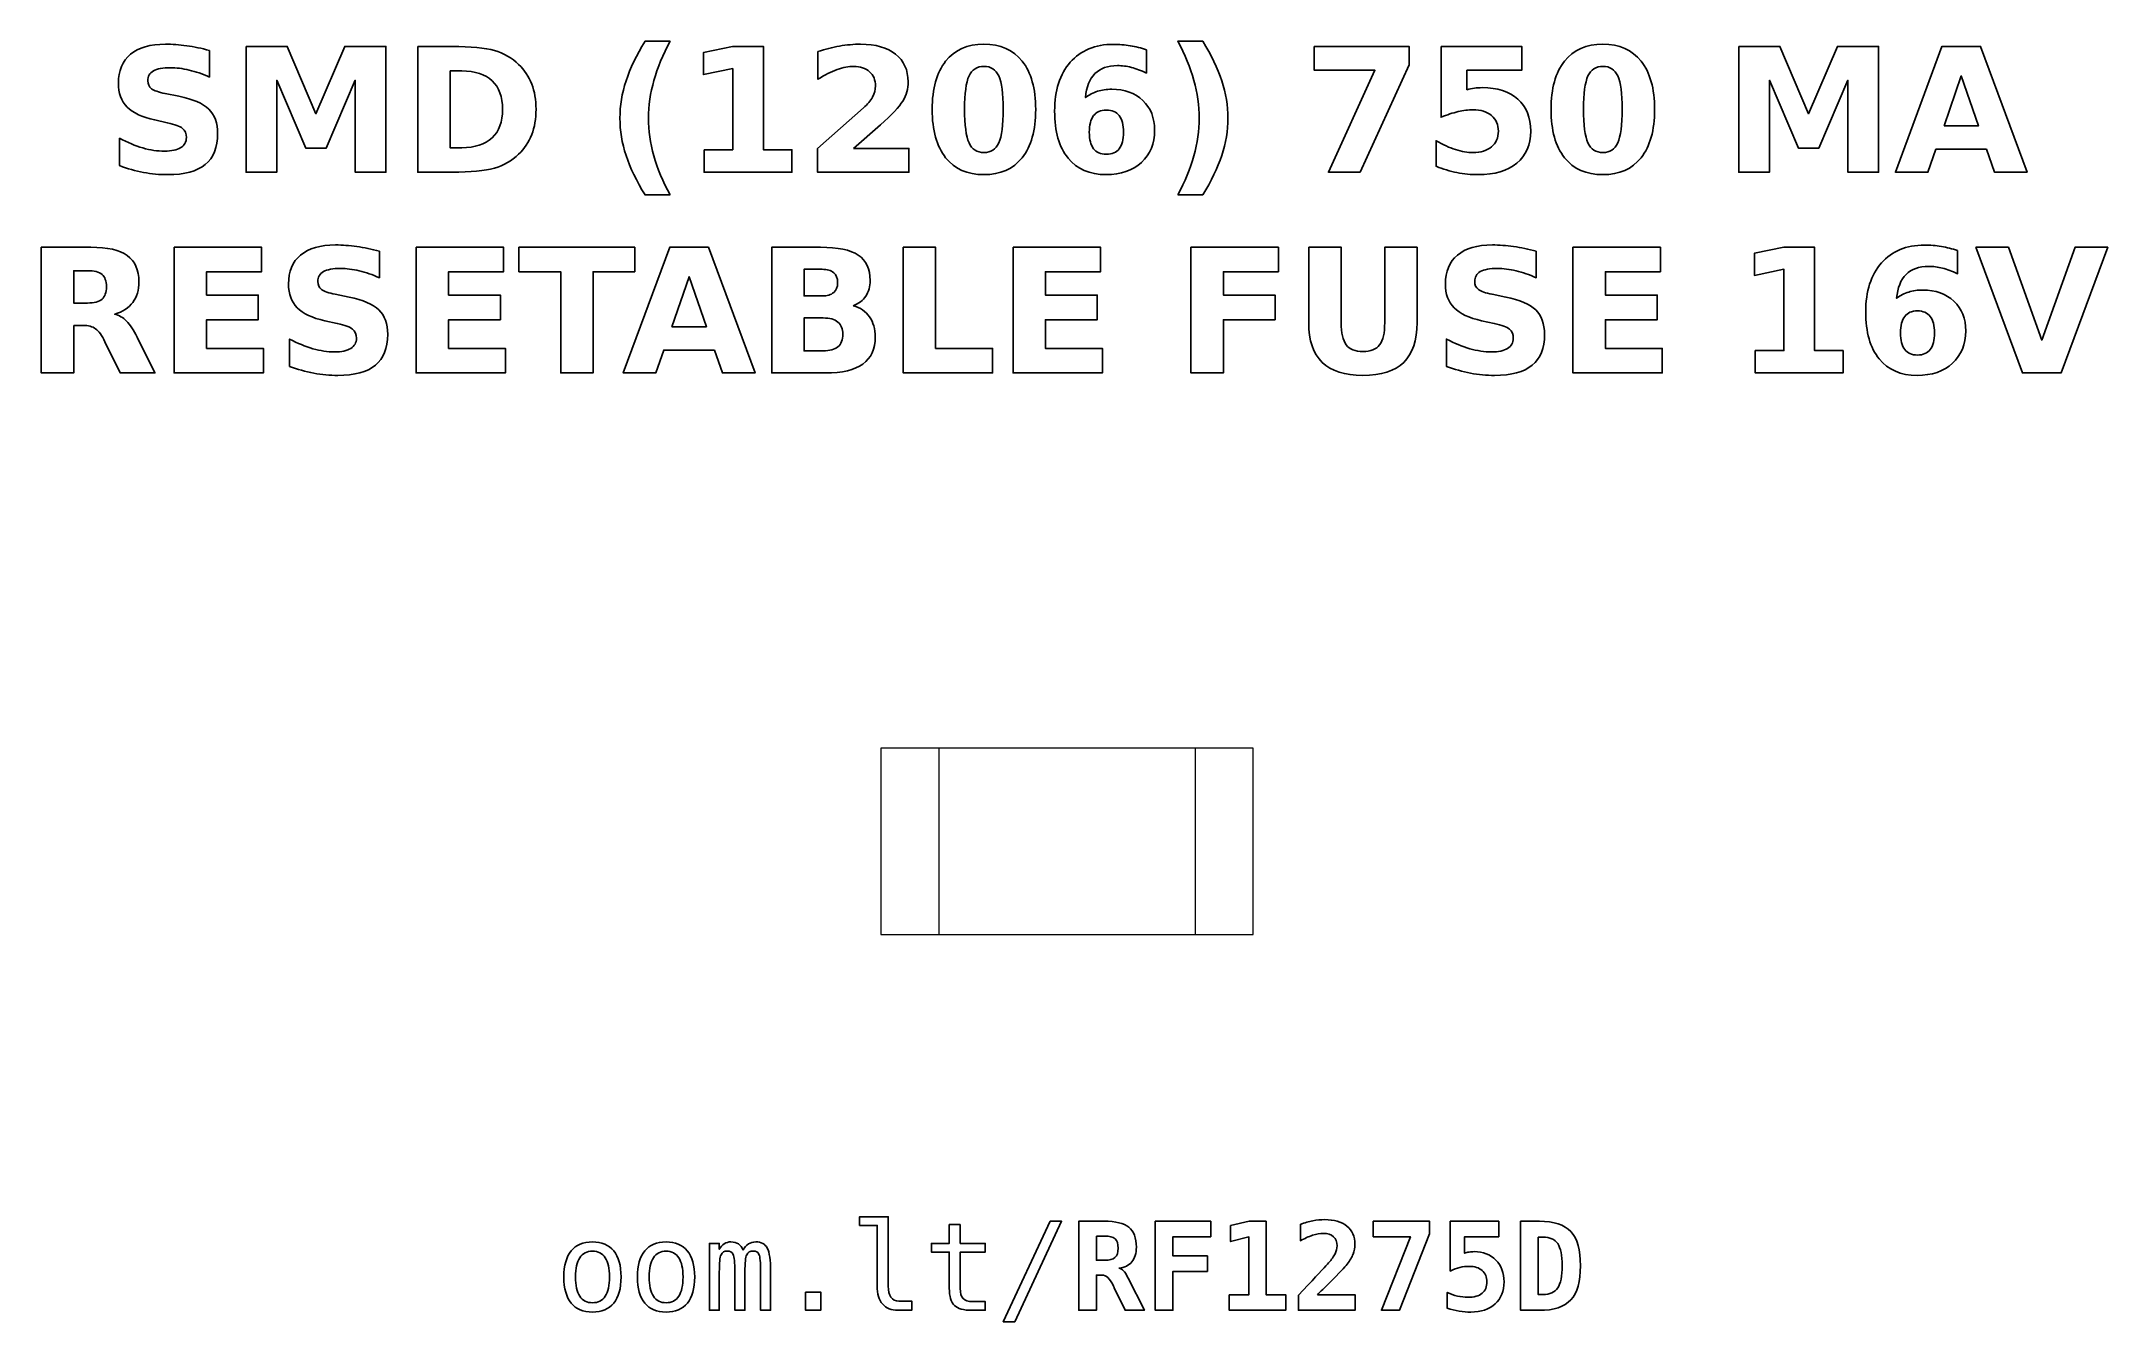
# Model space of a CAD drawing. Header units: centimetres. Extents: x -11.34 to -9.65, y -15.24 to -14.2.
import ezdxf

# ---------------------------------------------------------------- set-up
doc = ezdxf.new("R2010")
doc.units = ezdxf.units.CM
doc.header["$MEASUREMENT"] = 0
doc.layers.add('Layer 1', color=7, linetype='Continuous')

msp = doc.modelspace()

# ---------------------------------------------------------------- linework, layer by layer
at = {"layer": 'Layer 1', "color": 7, "lineweight": 9}
for points in [[(-10.6524, -14.9262), (-10.3476, -14.9262), (-10.3476, -14.7738), (-10.6524, -14.7738), (-10.6524, -14.9262)], [(-10.605, -14.9262), (-10.395, -14.9262), (-10.395, -14.7738), (-10.605, -14.7738), (-10.605, -14.9262)]]:
    msp.add_lwpolyline(points, close=True, dxfattribs=at)
at = {"layer": 'Layer 1', "color": 250}
for points, knots in [([(-11.20171, -14.20284), (-11.20171, -14.20284), (-11.20171, -14.22459), (-11.20171, -14.22459), (-11.20171, -14.22459), (-11.20736, -14.22207), (-11.21288, -14.22017), (-11.21824, -14.21888), (-11.21824, -14.21888), (-11.22363, -14.21758), (-11.22871, -14.21695), (-11.23348, -14.21695), (-11.23348, -14.21695), (-11.23981, -14.21695), (-11.24451, -14.21782), (-11.24755, -14.21956), (-11.24755, -14.21956), (-11.25058, -14.22132), (-11.25209, -14.22403), (-11.25209, -14.2277), (-11.25209, -14.2277), (-11.25209, -14.23045), (-11.25108, -14.23261), (-11.24903, -14.23414), (-11.24903, -14.23414), (-11.24698, -14.23567), (-11.24327, -14.23701), (-11.23788, -14.23811), (-11.23788, -14.23811), (-11.23788, -14.23811), (-11.22659, -14.24037), (-11.22659, -14.24037), (-11.22659, -14.24037), (-11.21514, -14.24268), (-11.20703, -14.24616), (-11.20221, -14.25086), (-11.20221, -14.25086), (-11.19738, -14.25554), (-11.19496, -14.2622), (-11.19496, -14.27083), (-11.19496, -14.27083), (-11.19496, -14.28219), (-11.19832, -14.29063), (-11.20505, -14.29616), (-11.20505, -14.29616), (-11.21178, -14.30168), (-11.22205, -14.30446), (-11.23588, -14.30446), (-11.23588, -14.30446), (-11.24242, -14.30446), (-11.24896, -14.30385), (-11.25552, -14.3026), (-11.25552, -14.3026), (-11.26208, -14.30135), (-11.26867, -14.29952), (-11.27523, -14.2971), (-11.27523, -14.2971), (-11.27523, -14.2971), (-11.27523, -14.27471), (-11.27523, -14.27471), (-11.27523, -14.27471), (-11.26867, -14.27819), (-11.26232, -14.28082), (-11.25618, -14.28259), (-11.25618, -14.28259), (-11.25004, -14.28435), (-11.24414, -14.28524), (-11.23845, -14.28524), (-11.23845, -14.28524), (-11.23266, -14.28524), (-11.22822, -14.28428), (-11.22514, -14.28235), (-11.22514, -14.28235), (-11.22205, -14.28042), (-11.22053, -14.27767), (-11.22053, -14.27407), (-11.22053, -14.27407), (-11.22053, -14.27087), (-11.22156, -14.26838), (-11.22365, -14.26664), (-11.22365, -14.26664), (-11.22575, -14.2649), (-11.22991, -14.26333), (-11.23617, -14.26196), (-11.23617, -14.26196), (-11.23617, -14.26196), (-11.24644, -14.25968), (-11.24644, -14.25968), (-11.24644, -14.25968), (-11.25672, -14.25747), (-11.26425, -14.25397), (-11.269, -14.24914), (-11.269, -14.24914), (-11.27375, -14.24432), (-11.27612, -14.23781), (-11.27612, -14.22965), (-11.27612, -14.22965), (-11.27612, -14.21939), (-11.27281, -14.21151), (-11.2662, -14.20601), (-11.2662, -14.20601), (-11.25959, -14.20048), (-11.25009, -14.19773), (-11.23767, -14.19773), (-11.23767, -14.19773), (-11.23203, -14.19773), (-11.22622, -14.19816), (-11.22024, -14.199), (-11.22024, -14.199), (-11.21427, -14.19985), (-11.20809, -14.20112), (-11.20171, -14.20284)], [0, 0, 0, 0, 0.0357143, 0.0357143, 0.0357143, 0.0357143, 0.0714286, 0.0714286, 0.0714286, 0.0714286, 0.1071429, 0.1071429, 0.1071429, 0.1071429, 0.1428571, 0.1428571, 0.1428571, 0.1428571, 0.1785714, 0.1785714, 0.1785714, 0.1785714, 0.2142857, 0.2142857, 0.2142857, 0.2142857, 0.25, 0.25, 0.25, 0.25, 0.2857143, 0.2857143, 0.2857143, 0.2857143, 0.3214286, 0.3214286, 0.3214286, 0.3214286, 0.3571429, 0.3571429, 0.3571429, 0.3571429, 0.3928571, 0.3928571, 0.3928571, 0.3928571, 0.4285714, 0.4285714, 0.4285714, 0.4285714, 0.4642857, 0.4642857, 0.4642857, 0.4642857, 0.5, 0.5, 0.5, 0.5, 0.5357143, 0.5357143, 0.5357143, 0.5357143, 0.5714286, 0.5714286, 0.5714286, 0.5714286, 0.6071429, 0.6071429, 0.6071429, 0.6071429, 0.6428571, 0.6428571, 0.6428571, 0.6428571, 0.6785714, 0.6785714, 0.6785714, 0.6785714, 0.7142857, 0.7142857, 0.7142857, 0.7142857, 0.75, 0.75, 0.75, 0.75, 0.7857143, 0.7857143, 0.7857143, 0.7857143, 0.8214286, 0.8214286, 0.8214286, 0.8214286, 0.8571429, 0.8571429, 0.8571429, 0.8571429, 0.8928571, 0.8928571, 0.8928571, 0.8928571, 0.9285714, 0.9285714, 0.9285714, 0.9285714, 0.9642857, 0.9642857, 0.9642857, 0.9642857, 1, 1, 1, 1]), ([(-11.17168, -14.19959), (-11.17168, -14.19959), (-11.13793, -14.19959), (-11.13793, -14.19959), (-11.13793, -14.19959), (-11.13793, -14.19959), (-11.11448, -14.25465), (-11.11448, -14.25465), (-11.11448, -14.25465), (-11.11448, -14.25465), (-11.09092, -14.19959), (-11.09092, -14.19959), (-11.09092, -14.19959), (-11.09092, -14.19959), (-11.05724, -14.19959), (-11.05724, -14.19959), (-11.05724, -14.19959), (-11.05724, -14.19959), (-11.05724, -14.30246), (-11.05724, -14.30246), (-11.05724, -14.30246), (-11.05724, -14.30246), (-11.08231, -14.30246), (-11.08231, -14.30246), (-11.08231, -14.30246), (-11.08231, -14.30246), (-11.08231, -14.22722), (-11.08231, -14.22722), (-11.08231, -14.22722), (-11.08231, -14.22722), (-11.10602, -14.28268), (-11.10602, -14.28268), (-11.10602, -14.28268), (-11.10602, -14.28268), (-11.12283, -14.28268), (-11.12283, -14.28268), (-11.12283, -14.28268), (-11.12283, -14.28268), (-11.14654, -14.22722), (-11.14654, -14.22722), (-11.14654, -14.22722), (-11.14654, -14.22722), (-11.14654, -14.30246), (-11.14654, -14.30246), (-11.14654, -14.30246), (-11.14654, -14.30246), (-11.17168, -14.30246), (-11.17168, -14.30246), (-11.17168, -14.30246), (-11.17168, -14.30246), (-11.17168, -14.19959), (-11.17168, -14.19959)], [0, 0, 0, 0, 0.0769231, 0.0769231, 0.0769231, 0.0769231, 0.1538462, 0.1538462, 0.1538462, 0.1538462, 0.2307692, 0.2307692, 0.2307692, 0.2307692, 0.3076923, 0.3076923, 0.3076923, 0.3076923, 0.3846154, 0.3846154, 0.3846154, 0.3846154, 0.4615385, 0.4615385, 0.4615385, 0.4615385, 0.5384615, 0.5384615, 0.5384615, 0.5384615, 0.6153846, 0.6153846, 0.6153846, 0.6153846, 0.6923077, 0.6923077, 0.6923077, 0.6923077, 0.7692308, 0.7692308, 0.7692308, 0.7692308, 0.8461538, 0.8461538, 0.8461538, 0.8461538, 0.9230769, 0.9230769, 0.9230769, 0.9230769, 1, 1, 1, 1]), ([(-11.03125, -14.19959), (-11.03125, -14.19959), (-11.00326, -14.19959), (-11.00326, -14.19959), (-11.00326, -14.19959), (-10.98765, -14.19959), (-10.97603, -14.2007), (-10.96839, -14.20293), (-10.96839, -14.20293), (-10.96074, -14.20516), (-10.95418, -14.20893), (-10.9487, -14.21427), (-10.9487, -14.21427), (-10.94388, -14.2189), (-10.94031, -14.22426), (-10.93795, -14.23033), (-10.93795, -14.23033), (-10.93563, -14.23637), (-10.93445, -14.24324), (-10.93445, -14.25093), (-10.93445, -14.25093), (-10.93445, -14.25869), (-10.93563, -14.26561), (-10.93795, -14.2717), (-10.93795, -14.2717), (-10.94031, -14.27779), (-10.94388, -14.28315), (-10.9487, -14.28778), (-10.9487, -14.28778), (-10.95423, -14.29312), (-10.96084, -14.29689), (-10.96855, -14.29912), (-10.96855, -14.29912), (-10.97627, -14.30135), (-10.98784, -14.30246), (-11.00326, -14.30246), (-11.00326, -14.30246), (-11.00326, -14.30246), (-11.03125, -14.30246), (-11.03125, -14.30246), (-11.03125, -14.30246), (-11.03125, -14.30246), (-11.03125, -14.19959), (-11.03125, -14.19959)], [0, 0, 0, 0, 0.0909091, 0.0909091, 0.0909091, 0.0909091, 0.1818182, 0.1818182, 0.1818182, 0.1818182, 0.2727273, 0.2727273, 0.2727273, 0.2727273, 0.3636364, 0.3636364, 0.3636364, 0.3636364, 0.4545455, 0.4545455, 0.4545455, 0.4545455, 0.5454545, 0.5454545, 0.5454545, 0.5454545, 0.6363636, 0.6363636, 0.6363636, 0.6363636, 0.7272727, 0.7272727, 0.7272727, 0.7272727, 0.8181818, 0.8181818, 0.8181818, 0.8181818, 0.9090909, 0.9090909, 0.9090909, 0.9090909, 1, 1, 1, 1]), ([(-10.82476, -14.32106), (-10.82476, -14.32106), (-10.84522, -14.32106), (-10.84522, -14.32106), (-10.84522, -14.32106), (-10.85225, -14.30973), (-10.85745, -14.29893), (-10.86079, -14.2887), (-10.86079, -14.2887), (-10.86415, -14.27849), (-10.86582, -14.26836), (-10.86582, -14.25829), (-10.86582, -14.25829), (-10.86582, -14.24823), (-10.86413, -14.23804), (-10.86077, -14.22774), (-10.86077, -14.22774), (-10.85738, -14.21742), (-10.85221, -14.20665), (-10.84522, -14.19538), (-10.84522, -14.19538), (-10.84522, -14.19538), (-10.82476, -14.19538), (-10.82476, -14.19538), (-10.82476, -14.19538), (-10.83064, -14.20627), (-10.83504, -14.21692), (-10.83798, -14.22732), (-10.83798, -14.22732), (-10.84092, -14.23771), (-10.8424, -14.24799), (-10.8424, -14.25815), (-10.8424, -14.25815), (-10.8424, -14.26831), (-10.84094, -14.27859), (-10.83803, -14.28903), (-10.83803, -14.28903), (-10.83511, -14.29945), (-10.83069, -14.31013), (-10.82476, -14.32106)], [0, 0, 0, 0, 0.1, 0.1, 0.1, 0.1, 0.2, 0.2, 0.2, 0.2, 0.3, 0.3, 0.3, 0.3, 0.4, 0.4, 0.4, 0.4, 0.5, 0.5, 0.5, 0.5, 0.6, 0.6, 0.6, 0.6, 0.7, 0.7, 0.7, 0.7, 0.8, 0.8, 0.8, 0.8, 0.9, 0.9, 0.9, 0.9, 1, 1, 1, 1]), ([(-10.79694, -14.28414), (-10.79694, -14.28414), (-10.77351, -14.28414), (-10.77351, -14.28414), (-10.77351, -14.28414), (-10.77351, -14.28414), (-10.77351, -14.21765), (-10.77351, -14.21765), (-10.77351, -14.21765), (-10.77351, -14.21765), (-10.79755, -14.22262), (-10.79755, -14.22262), (-10.79755, -14.22262), (-10.79755, -14.22262), (-10.79755, -14.20455), (-10.79755, -14.20455), (-10.79755, -14.20455), (-10.79755, -14.20455), (-10.77365, -14.19959), (-10.77365, -14.19959), (-10.77365, -14.19959), (-10.77365, -14.19959), (-10.74844, -14.19959), (-10.74844, -14.19959), (-10.74844, -14.19959), (-10.74844, -14.19959), (-10.74844, -14.28414), (-10.74844, -14.28414), (-10.74844, -14.28414), (-10.74844, -14.28414), (-10.72502, -14.28414), (-10.72502, -14.28414), (-10.72502, -14.28414), (-10.72502, -14.28414), (-10.72502, -14.30246), (-10.72502, -14.30246), (-10.72502, -14.30246), (-10.72502, -14.30246), (-10.79694, -14.30246), (-10.79694, -14.30246), (-10.79694, -14.30246), (-10.79694, -14.30246), (-10.79694, -14.28414), (-10.79694, -14.28414)], [0, 0, 0, 0, 0.0909091, 0.0909091, 0.0909091, 0.0909091, 0.1818182, 0.1818182, 0.1818182, 0.1818182, 0.2727273, 0.2727273, 0.2727273, 0.2727273, 0.3636364, 0.3636364, 0.3636364, 0.3636364, 0.4545455, 0.4545455, 0.4545455, 0.4545455, 0.5454545, 0.5454545, 0.5454545, 0.5454545, 0.6363636, 0.6363636, 0.6363636, 0.6363636, 0.7272727, 0.7272727, 0.7272727, 0.7272727, 0.8181818, 0.8181818, 0.8181818, 0.8181818, 0.9090909, 0.9090909, 0.9090909, 0.9090909, 1, 1, 1, 1]), ([(-10.67462, -14.28296), (-10.67462, -14.28296), (-10.62934, -14.28296), (-10.62934, -14.28296), (-10.62934, -14.28296), (-10.62934, -14.28296), (-10.62934, -14.30246), (-10.62934, -14.30246), (-10.62934, -14.30246), (-10.62934, -14.30246), (-10.70411, -14.30246), (-10.70411, -14.30246), (-10.70411, -14.30246), (-10.70411, -14.30246), (-10.70411, -14.28296), (-10.70411, -14.28296), (-10.70411, -14.28296), (-10.70411, -14.28296), (-10.66655, -14.24983), (-10.66655, -14.24983), (-10.66655, -14.24983), (-10.66319, -14.24679), (-10.66072, -14.24383), (-10.65912, -14.24094), (-10.65912, -14.24094), (-10.6575, -14.23804), (-10.6567, -14.23503), (-10.6567, -14.2319), (-10.6567, -14.2319), (-10.6567, -14.22708), (-10.65832, -14.2232), (-10.66156, -14.22026), (-10.66156, -14.22026), (-10.66479, -14.21732), (-10.66909, -14.21587), (-10.67448, -14.21587), (-10.67448, -14.21587), (-10.67861, -14.21587), (-10.68313, -14.21676), (-10.68805, -14.21852), (-10.68805, -14.21852), (-10.69296, -14.22029), (-10.69823, -14.22292), (-10.70383, -14.2264), (-10.70383, -14.2264), (-10.70383, -14.2264), (-10.70383, -14.2038), (-10.70383, -14.2038), (-10.70383, -14.2038), (-10.69785, -14.20183), (-10.69195, -14.20032), (-10.68612, -14.19929), (-10.68612, -14.19929), (-10.68028, -14.19825), (-10.67457, -14.19773), (-10.66895, -14.19773), (-10.66895, -14.19773), (-10.65665, -14.19773), (-10.64708, -14.20044), (-10.64026, -14.20587), (-10.64026, -14.20587), (-10.63344, -14.21128), (-10.63003, -14.21883), (-10.63003, -14.22854), (-10.63003, -14.22854), (-10.63003, -14.23414), (-10.63148, -14.23936), (-10.63438, -14.24421), (-10.63438, -14.24421), (-10.63727, -14.24905), (-10.64336, -14.25554), (-10.65263, -14.26368), (-10.65263, -14.26368), (-10.65263, -14.26368), (-10.67462, -14.28296), (-10.67462, -14.28296)], [0, 0, 0, 0, 0.0526316, 0.0526316, 0.0526316, 0.0526316, 0.1052632, 0.1052632, 0.1052632, 0.1052632, 0.1578947, 0.1578947, 0.1578947, 0.1578947, 0.2105263, 0.2105263, 0.2105263, 0.2105263, 0.2631579, 0.2631579, 0.2631579, 0.2631579, 0.3157895, 0.3157895, 0.3157895, 0.3157895, 0.3684211, 0.3684211, 0.3684211, 0.3684211, 0.4210526, 0.4210526, 0.4210526, 0.4210526, 0.4736842, 0.4736842, 0.4736842, 0.4736842, 0.5263158, 0.5263158, 0.5263158, 0.5263158, 0.5789474, 0.5789474, 0.5789474, 0.5789474, 0.6315789, 0.6315789, 0.6315789, 0.6315789, 0.6842105, 0.6842105, 0.6842105, 0.6842105, 0.7368421, 0.7368421, 0.7368421, 0.7368421, 0.7894737, 0.7894737, 0.7894737, 0.7894737, 0.8421053, 0.8421053, 0.8421053, 0.8421053, 0.8947368, 0.8947368, 0.8947368, 0.8947368, 0.9473684, 0.9473684, 0.9473684, 0.9473684, 1, 1, 1, 1]), ([(-10.52565, -14.25112), (-10.52565, -14.26817), (-10.52932, -14.28132), (-10.53668, -14.29058), (-10.53668, -14.29058), (-10.54402, -14.29983), (-10.55446, -14.30446), (-10.56796, -14.30446), (-10.56796, -14.30446), (-10.58151, -14.30446), (-10.59197, -14.29983), (-10.59931, -14.29058), (-10.59931, -14.29058), (-10.60667, -14.28132), (-10.61034, -14.26817), (-10.61034, -14.25112), (-10.61034, -14.25112), (-10.61034, -14.23405), (-10.60667, -14.22087), (-10.59931, -14.21161), (-10.59931, -14.21161), (-10.59197, -14.20237), (-10.58151, -14.19773), (-10.56796, -14.19773), (-10.56796, -14.19773), (-10.55446, -14.19773), (-10.54402, -14.20237), (-10.53668, -14.21161), (-10.53668, -14.21161), (-10.52932, -14.22087), (-10.52565, -14.23405), (-10.52565, -14.25112)], [0, 0, 0, 0, 0.125, 0.125, 0.125, 0.125, 0.25, 0.25, 0.25, 0.25, 0.375, 0.375, 0.375, 0.375, 0.5, 0.5, 0.5, 0.5, 0.625, 0.625, 0.625, 0.625, 0.75, 0.75, 0.75, 0.75, 0.875, 0.875, 0.875, 0.875, 1, 1, 1, 1]), ([(-10.43506, -14.20227), (-10.43506, -14.20227), (-10.43506, -14.2213), (-10.43506, -14.2213), (-10.43506, -14.2213), (-10.43943, -14.21923), (-10.44352, -14.2177), (-10.44738, -14.21671), (-10.44738, -14.21671), (-10.45124, -14.21572), (-10.45502, -14.21523), (-10.45869, -14.21523), (-10.45869, -14.21523), (-10.4666, -14.21523), (-10.47273, -14.21742), (-10.47715, -14.22182), (-10.47715, -14.22182), (-10.48155, -14.22619), (-10.48414, -14.2327), (-10.48487, -14.24134), (-10.48487, -14.24134), (-10.48184, -14.2391), (-10.47854, -14.23741), (-10.47501, -14.23628), (-10.47501, -14.23628), (-10.47149, -14.23515), (-10.46763, -14.23459), (-10.46344, -14.23459), (-10.46344, -14.23459), (-10.45293, -14.23459), (-10.44444, -14.23767), (-10.438, -14.24383), (-10.438, -14.24383), (-10.43153, -14.24997), (-10.42831, -14.25803), (-10.42831, -14.26801), (-10.42831, -14.26801), (-10.42831, -14.27904), (-10.43191, -14.28786), (-10.43913, -14.29451), (-10.43913, -14.29451), (-10.44632, -14.30114), (-10.45601, -14.30446), (-10.46812, -14.30446), (-10.46812, -14.30446), (-10.48148, -14.30446), (-10.49183, -14.29994), (-10.49917, -14.29091), (-10.49917, -14.29091), (-10.50648, -14.2819), (-10.51015, -14.26909), (-10.51015, -14.25251), (-10.51015, -14.25251), (-10.51015, -14.23553), (-10.50587, -14.22217), (-10.49731, -14.21246), (-10.49731, -14.21246), (-10.48873, -14.20274), (-10.47699, -14.19787), (-10.46206, -14.19787), (-10.46206, -14.19787), (-10.45733, -14.19787), (-10.45274, -14.19825), (-10.44827, -14.19898), (-10.44827, -14.19898), (-10.44383, -14.19971), (-10.43943, -14.20081), (-10.43506, -14.20227)], [0, 0, 0, 0, 0.0588235, 0.0588235, 0.0588235, 0.0588235, 0.1176471, 0.1176471, 0.1176471, 0.1176471, 0.1764706, 0.1764706, 0.1764706, 0.1764706, 0.2352941, 0.2352941, 0.2352941, 0.2352941, 0.2941176, 0.2941176, 0.2941176, 0.2941176, 0.3529412, 0.3529412, 0.3529412, 0.3529412, 0.4117647, 0.4117647, 0.4117647, 0.4117647, 0.4705882, 0.4705882, 0.4705882, 0.4705882, 0.5294118, 0.5294118, 0.5294118, 0.5294118, 0.5882353, 0.5882353, 0.5882353, 0.5882353, 0.6470588, 0.6470588, 0.6470588, 0.6470588, 0.7058824, 0.7058824, 0.7058824, 0.7058824, 0.7647059, 0.7647059, 0.7647059, 0.7647059, 0.8235294, 0.8235294, 0.8235294, 0.8235294, 0.8823529, 0.8823529, 0.8823529, 0.8823529, 0.9411765, 0.9411765, 0.9411765, 0.9411765, 1, 1, 1, 1]), ([(-10.40942, -14.32106), (-10.40354, -14.31013), (-10.39912, -14.29945), (-10.39618, -14.28903), (-10.39618, -14.28903), (-10.39324, -14.27859), (-10.39178, -14.26831), (-10.39178, -14.25815), (-10.39178, -14.25815), (-10.39178, -14.24799), (-10.39324, -14.23771), (-10.39618, -14.22732), (-10.39618, -14.22732), (-10.39912, -14.21692), (-10.40354, -14.20627), (-10.40942, -14.19538), (-10.40942, -14.19538), (-10.40942, -14.19538), (-10.38896, -14.19538), (-10.38896, -14.19538), (-10.38896, -14.19538), (-10.38198, -14.20665), (-10.3768, -14.21742), (-10.37341, -14.22774), (-10.37341, -14.22774), (-10.37005, -14.23804), (-10.36836, -14.24823), (-10.36836, -14.25829), (-10.36836, -14.25829), (-10.36836, -14.26836), (-10.37003, -14.27849), (-10.37339, -14.2887), (-10.37339, -14.2887), (-10.37673, -14.29893), (-10.38193, -14.30973), (-10.38896, -14.32106), (-10.38896, -14.32106), (-10.38896, -14.32106), (-10.40942, -14.32106), (-10.40942, -14.32106)], [0, 0, 0, 0, 0.1, 0.1, 0.1, 0.1, 0.2, 0.2, 0.2, 0.2, 0.3, 0.3, 0.3, 0.3, 0.4, 0.4, 0.4, 0.4, 0.5, 0.5, 0.5, 0.5, 0.6, 0.6, 0.6, 0.6, 0.7, 0.7, 0.7, 0.7, 0.8, 0.8, 0.8, 0.8, 0.9, 0.9, 0.9, 0.9, 1, 1, 1, 1]), ([(-10.29766, -14.19959), (-10.29766, -14.19959), (-10.22014, -14.19959), (-10.22014, -14.19959), (-10.22014, -14.19959), (-10.22014, -14.19959), (-10.22014, -14.21455), (-10.22014, -14.21455), (-10.22014, -14.21455), (-10.22014, -14.21455), (-10.26024, -14.30246), (-10.26024, -14.30246), (-10.26024, -14.30246), (-10.26024, -14.30246), (-10.28609, -14.30246), (-10.28609, -14.30246), (-10.28609, -14.30246), (-10.28609, -14.30246), (-10.24811, -14.21909), (-10.24811, -14.21909), (-10.24811, -14.21909), (-10.24811, -14.21909), (-10.29766, -14.21909), (-10.29766, -14.21909), (-10.29766, -14.21909), (-10.29766, -14.21909), (-10.29766, -14.19959), (-10.29766, -14.19959)], [0, 0, 0, 0, 0.1428571, 0.1428571, 0.1428571, 0.1428571, 0.2857143, 0.2857143, 0.2857143, 0.2857143, 0.4285714, 0.4285714, 0.4285714, 0.4285714, 0.5714286, 0.5714286, 0.5714286, 0.5714286, 0.7142857, 0.7142857, 0.7142857, 0.7142857, 0.8571429, 0.8571429, 0.8571429, 0.8571429, 1, 1, 1, 1]), ([(-10.19394, -14.19959), (-10.19394, -14.19959), (-10.128, -14.19959), (-10.128, -14.19959), (-10.128, -14.19959), (-10.128, -14.19959), (-10.128, -14.21909), (-10.128, -14.21909), (-10.128, -14.21909), (-10.128, -14.21909), (-10.1728, -14.21909), (-10.1728, -14.21909), (-10.1728, -14.21909), (-10.1728, -14.21909), (-10.1728, -14.23501), (-10.1728, -14.23501), (-10.1728, -14.23501), (-10.17078, -14.23447), (-10.16875, -14.23405), (-10.16671, -14.23374), (-10.16671, -14.23374), (-10.16466, -14.23343), (-10.16252, -14.23329), (-10.16033, -14.23329), (-10.16033, -14.23329), (-10.14778, -14.23329), (-10.13802, -14.23642), (-10.13103, -14.2427), (-10.13103, -14.2427), (-10.12405, -14.24896), (-10.12057, -14.2577), (-10.12057, -14.2689), (-10.12057, -14.2689), (-10.12057, -14.28002), (-10.12438, -14.28873), (-10.13197, -14.29503), (-10.13197, -14.29503), (-10.13957, -14.30131), (-10.15013, -14.30446), (-10.16363, -14.30446), (-10.16363, -14.30446), (-10.16946, -14.30446), (-10.17525, -14.30389), (-10.18096, -14.30277), (-10.18096, -14.30277), (-10.18668, -14.30164), (-10.19237, -14.29994), (-10.19801, -14.29764), (-10.19801, -14.29764), (-10.19801, -14.29764), (-10.19801, -14.27675), (-10.19801, -14.27675), (-10.19801, -14.27675), (-10.19241, -14.27998), (-10.1871, -14.28238), (-10.18207, -14.28397), (-10.18207, -14.28397), (-10.17703, -14.2856), (-10.17228, -14.2864), (-10.16784, -14.2864), (-10.16784, -14.2864), (-10.16139, -14.2864), (-10.15634, -14.28482), (-10.15264, -14.28167), (-10.15264, -14.28167), (-10.14895, -14.27854), (-10.14709, -14.27429), (-10.14709, -14.2689), (-10.14709, -14.2689), (-10.14709, -14.26349), (-10.14895, -14.25923), (-10.15264, -14.25611), (-10.15264, -14.25611), (-10.15634, -14.25298), (-10.16139, -14.25143), (-10.16784, -14.25143), (-10.16784, -14.25143), (-10.17165, -14.25143), (-10.17572, -14.25192), (-10.18002, -14.25291), (-10.18002, -14.25291), (-10.18435, -14.25389), (-10.18898, -14.25542), (-10.19394, -14.25749), (-10.19394, -14.25749), (-10.19394, -14.25749), (-10.19394, -14.19959), (-10.19394, -14.19959)], [0, 0, 0, 0, 0.0454545, 0.0454545, 0.0454545, 0.0454545, 0.0909091, 0.0909091, 0.0909091, 0.0909091, 0.1363636, 0.1363636, 0.1363636, 0.1363636, 0.1818182, 0.1818182, 0.1818182, 0.1818182, 0.2272727, 0.2272727, 0.2272727, 0.2272727, 0.2727273, 0.2727273, 0.2727273, 0.2727273, 0.3181818, 0.3181818, 0.3181818, 0.3181818, 0.3636364, 0.3636364, 0.3636364, 0.3636364, 0.4090909, 0.4090909, 0.4090909, 0.4090909, 0.4545455, 0.4545455, 0.4545455, 0.4545455, 0.5, 0.5, 0.5, 0.5, 0.5454545, 0.5454545, 0.5454545, 0.5454545, 0.5909091, 0.5909091, 0.5909091, 0.5909091, 0.6363636, 0.6363636, 0.6363636, 0.6363636, 0.6818182, 0.6818182, 0.6818182, 0.6818182, 0.7272727, 0.7272727, 0.7272727, 0.7272727, 0.7727273, 0.7727273, 0.7727273, 0.7727273, 0.8181818, 0.8181818, 0.8181818, 0.8181818, 0.8636364, 0.8636364, 0.8636364, 0.8636364, 0.9090909, 0.9090909, 0.9090909, 0.9090909, 0.9545455, 0.9545455, 0.9545455, 0.9545455, 1, 1, 1, 1]), ([(-10.01927, -14.25112), (-10.01927, -14.26817), (-10.02294, -14.28132), (-10.0303, -14.29058), (-10.0303, -14.29058), (-10.03764, -14.29983), (-10.04808, -14.30446), (-10.06158, -14.30446), (-10.06158, -14.30446), (-10.07513, -14.30446), (-10.08559, -14.29983), (-10.09293, -14.29058), (-10.09293, -14.29058), (-10.10029, -14.28132), (-10.10396, -14.26817), (-10.10396, -14.25112), (-10.10396, -14.25112), (-10.10396, -14.23405), (-10.10029, -14.22087), (-10.09293, -14.21161), (-10.09293, -14.21161), (-10.08559, -14.20237), (-10.07513, -14.19773), (-10.06158, -14.19773), (-10.06158, -14.19773), (-10.04808, -14.19773), (-10.03764, -14.20237), (-10.0303, -14.21161), (-10.0303, -14.21161), (-10.02294, -14.22087), (-10.01927, -14.23405), (-10.01927, -14.25112)], [0, 0, 0, 0, 0.125, 0.125, 0.125, 0.125, 0.25, 0.25, 0.25, 0.25, 0.375, 0.375, 0.375, 0.375, 0.5, 0.5, 0.5, 0.5, 0.625, 0.625, 0.625, 0.625, 0.75, 0.75, 0.75, 0.75, 0.875, 0.875, 0.875, 0.875, 1, 1, 1, 1]), ([(-9.95043, -14.19959), (-9.95043, -14.19959), (-9.91668, -14.19959), (-9.91668, -14.19959), (-9.91668, -14.19959), (-9.91668, -14.19959), (-9.89323, -14.25465), (-9.89323, -14.25465), (-9.89323, -14.25465), (-9.89323, -14.25465), (-9.86967, -14.19959), (-9.86967, -14.19959), (-9.86967, -14.19959), (-9.86967, -14.19959), (-9.83599, -14.19959), (-9.83599, -14.19959), (-9.83599, -14.19959), (-9.83599, -14.19959), (-9.83599, -14.30246), (-9.83599, -14.30246), (-9.83599, -14.30246), (-9.83599, -14.30246), (-9.86106, -14.30246), (-9.86106, -14.30246), (-9.86106, -14.30246), (-9.86106, -14.30246), (-9.86106, -14.22722), (-9.86106, -14.22722), (-9.86106, -14.22722), (-9.86106, -14.22722), (-9.88477, -14.28268), (-9.88477, -14.28268), (-9.88477, -14.28268), (-9.88477, -14.28268), (-9.90158, -14.28268), (-9.90158, -14.28268), (-9.90158, -14.28268), (-9.90158, -14.28268), (-9.92529, -14.22722), (-9.92529, -14.22722), (-9.92529, -14.22722), (-9.92529, -14.22722), (-9.92529, -14.30246), (-9.92529, -14.30246), (-9.92529, -14.30246), (-9.92529, -14.30246), (-9.95043, -14.30246), (-9.95043, -14.30246), (-9.95043, -14.30246), (-9.95043, -14.30246), (-9.95043, -14.19959), (-9.95043, -14.19959)], [0, 0, 0, 0, 0.0769231, 0.0769231, 0.0769231, 0.0769231, 0.1538462, 0.1538462, 0.1538462, 0.1538462, 0.2307692, 0.2307692, 0.2307692, 0.2307692, 0.3076923, 0.3076923, 0.3076923, 0.3076923, 0.3846154, 0.3846154, 0.3846154, 0.3846154, 0.4615385, 0.4615385, 0.4615385, 0.4615385, 0.5384615, 0.5384615, 0.5384615, 0.5384615, 0.6153846, 0.6153846, 0.6153846, 0.6153846, 0.6923077, 0.6923077, 0.6923077, 0.6923077, 0.7692308, 0.7692308, 0.7692308, 0.7692308, 0.8461538, 0.8461538, 0.8461538, 0.8461538, 0.9230769, 0.9230769, 0.9230769, 0.9230769, 1, 1, 1, 1]), ([(-9.74758, -14.28374), (-9.74758, -14.28374), (-9.78907, -14.28374), (-9.78907, -14.28374), (-9.78907, -14.28374), (-9.78907, -14.28374), (-9.79561, -14.30246), (-9.79561, -14.30246), (-9.79561, -14.30246), (-9.79561, -14.30246), (-9.82228, -14.30246), (-9.82228, -14.30246), (-9.82228, -14.30246), (-9.82228, -14.30246), (-9.78418, -14.19959), (-9.78418, -14.19959), (-9.78418, -14.19959), (-9.78418, -14.19959), (-9.75255, -14.19959), (-9.75255, -14.19959), (-9.75255, -14.19959), (-9.75255, -14.19959), (-9.71445, -14.30246), (-9.71445, -14.30246), (-9.71445, -14.30246), (-9.71445, -14.30246), (-9.74112, -14.30246), (-9.74112, -14.30246), (-9.74112, -14.30246), (-9.74112, -14.30246), (-9.74758, -14.28374), (-9.74758, -14.28374)], [0, 0, 0, 0, 0.125, 0.125, 0.125, 0.125, 0.25, 0.25, 0.25, 0.25, 0.375, 0.375, 0.375, 0.375, 0.5, 0.5, 0.5, 0.5, 0.625, 0.625, 0.625, 0.625, 0.75, 0.75, 0.75, 0.75, 0.875, 0.875, 0.875, 0.875, 1, 1, 1, 1]), ([(-10.55218, -14.25093), (-10.55218, -14.23807), (-10.55338, -14.22901), (-10.5558, -14.22374), (-10.5558, -14.22374), (-10.5582, -14.2185), (-10.56227, -14.21587), (-10.56796, -14.21587), (-10.56796, -14.21587), (-10.57365, -14.21587), (-10.57772, -14.2185), (-10.58017, -14.22374), (-10.58017, -14.22374), (-10.58259, -14.22901), (-10.58381, -14.23807), (-10.58381, -14.25093), (-10.58381, -14.25093), (-10.58381, -14.26391), (-10.58259, -14.27309), (-10.58017, -14.2784), (-10.58017, -14.2784), (-10.57772, -14.28374), (-10.57365, -14.2864), (-10.56796, -14.2864), (-10.56796, -14.2864), (-10.56232, -14.2864), (-10.55827, -14.28374), (-10.55582, -14.2784), (-10.55582, -14.2784), (-10.5534, -14.27309), (-10.55218, -14.26391), (-10.55218, -14.25093)], [0, 0, 0, 0, 0.125, 0.125, 0.125, 0.125, 0.25, 0.25, 0.25, 0.25, 0.375, 0.375, 0.375, 0.375, 0.5, 0.5, 0.5, 0.5, 0.625, 0.625, 0.625, 0.625, 0.75, 0.75, 0.75, 0.75, 0.875, 0.875, 0.875, 0.875, 1, 1, 1, 1]), ([(-10.0458, -14.25093), (-10.0458, -14.23807), (-10.047, -14.22901), (-10.04942, -14.22374), (-10.04942, -14.22374), (-10.05182, -14.2185), (-10.05589, -14.21587), (-10.06158, -14.21587), (-10.06158, -14.21587), (-10.06727, -14.21587), (-10.07134, -14.2185), (-10.07379, -14.22374), (-10.07379, -14.22374), (-10.07621, -14.22901), (-10.07743, -14.23807), (-10.07743, -14.25093), (-10.07743, -14.25093), (-10.07743, -14.26391), (-10.07621, -14.27309), (-10.07379, -14.2784), (-10.07379, -14.2784), (-10.07134, -14.28374), (-10.06727, -14.2864), (-10.06158, -14.2864), (-10.06158, -14.2864), (-10.05594, -14.2864), (-10.05189, -14.28374), (-10.04944, -14.2784), (-10.04944, -14.2784), (-10.04702, -14.27309), (-10.0458, -14.26391), (-10.0458, -14.25093)], [0, 0, 0, 0, 0.125, 0.125, 0.125, 0.125, 0.25, 0.25, 0.25, 0.25, 0.375, 0.375, 0.375, 0.375, 0.5, 0.5, 0.5, 0.5, 0.625, 0.625, 0.625, 0.625, 0.75, 0.75, 0.75, 0.75, 0.875, 0.875, 0.875, 0.875, 1, 1, 1, 1]), ([(-11.00472, -14.21965), (-11.00472, -14.21965), (-11.00472, -14.2824), (-11.00472, -14.2824), (-11.00472, -14.2824), (-11.00472, -14.2824), (-10.99522, -14.2824), (-10.99522, -14.2824), (-10.99522, -14.2824), (-10.98438, -14.2824), (-10.9761, -14.27972), (-10.97039, -14.27433), (-10.97039, -14.27433), (-10.96467, -14.26897), (-10.9618, -14.26116), (-10.9618, -14.25093), (-10.9618, -14.25093), (-10.9618, -14.24072), (-10.96465, -14.23296), (-10.97034, -14.22765), (-10.97034, -14.22765), (-10.97603, -14.22231), (-10.98433, -14.21965), (-10.99522, -14.21965), (-10.99522, -14.21965), (-10.99522, -14.21965), (-11.00472, -14.21965), (-11.00472, -14.21965)], [0, 0, 0, 0, 0.1428571, 0.1428571, 0.1428571, 0.1428571, 0.2857143, 0.2857143, 0.2857143, 0.2857143, 0.4285714, 0.4285714, 0.4285714, 0.4285714, 0.5714286, 0.5714286, 0.5714286, 0.5714286, 0.7142857, 0.7142857, 0.7142857, 0.7142857, 0.8571429, 0.8571429, 0.8571429, 0.8571429, 1, 1, 1, 1]), ([(-9.78246, -14.26464), (-9.78246, -14.26464), (-9.75426, -14.26464), (-9.75426, -14.26464), (-9.75426, -14.26464), (-9.75426, -14.26464), (-9.76833, -14.22372), (-9.76833, -14.22372), (-9.76833, -14.22372), (-9.76833, -14.22372), (-9.78246, -14.26464), (-9.78246, -14.26464)], [0, 0, 0, 0, 0.3333333, 0.3333333, 0.3333333, 0.3333333, 0.6666667, 0.6666667, 0.6666667, 0.6666667, 1, 1, 1, 1]), ([(-10.46784, -14.25168), (-10.4725, -14.25168), (-10.47598, -14.25319), (-10.47828, -14.2562), (-10.47828, -14.2562), (-10.48061, -14.25921), (-10.48176, -14.26373), (-10.48176, -14.26972), (-10.48176, -14.26972), (-10.48176, -14.27574), (-10.48061, -14.28026), (-10.47828, -14.28327), (-10.47828, -14.28327), (-10.47598, -14.28628), (-10.4725, -14.28778), (-10.46784, -14.28778), (-10.46784, -14.28778), (-10.46316, -14.28778), (-10.45966, -14.28628), (-10.45735, -14.28327), (-10.45735, -14.28327), (-10.45502, -14.28026), (-10.45387, -14.27574), (-10.45387, -14.26972), (-10.45387, -14.26972), (-10.45387, -14.26373), (-10.45502, -14.25921), (-10.45735, -14.2562), (-10.45735, -14.2562), (-10.45966, -14.25319), (-10.46316, -14.25168), (-10.46784, -14.25168)], [0, 0, 0, 0, 0.125, 0.125, 0.125, 0.125, 0.25, 0.25, 0.25, 0.25, 0.375, 0.375, 0.375, 0.375, 0.5, 0.5, 0.5, 0.5, 0.625, 0.625, 0.625, 0.625, 0.75, 0.75, 0.75, 0.75, 0.875, 0.875, 0.875, 0.875, 1, 1, 1, 1]), ([(-11.31267, -14.42779), (-11.31267, -14.42779), (-11.31267, -14.46671), (-11.31267, -14.46671), (-11.31267, -14.46671), (-11.31267, -14.46671), (-11.3392, -14.46671), (-11.3392, -14.46671), (-11.3392, -14.46671), (-11.3392, -14.46671), (-11.3392, -14.36384), (-11.3392, -14.36384), (-11.3392, -14.36384), (-11.3392, -14.36384), (-11.29868, -14.36384), (-11.29868, -14.36384), (-11.29868, -14.36384), (-11.28513, -14.36384), (-11.27518, -14.36612), (-11.26888, -14.37066), (-11.26888, -14.37066), (-11.26256, -14.3752), (-11.2594, -14.3824), (-11.2594, -14.39223), (-11.2594, -14.39223), (-11.2594, -14.39902), (-11.26105, -14.40462), (-11.26432, -14.40897), (-11.26432, -14.40897), (-11.26761, -14.41335), (-11.27257, -14.41657), (-11.27918, -14.41862), (-11.27918, -14.41862), (-11.27556, -14.41946), (-11.27229, -14.42132), (-11.26942, -14.42424), (-11.26942, -14.42424), (-11.26655, -14.42715), (-11.26366, -14.43157), (-11.26072, -14.4375), (-11.26072, -14.4375), (-11.26072, -14.4375), (-11.2463, -14.46671), (-11.2463, -14.46671), (-11.2463, -14.46671), (-11.2463, -14.46671), (-11.27457, -14.46671), (-11.27457, -14.46671), (-11.27457, -14.46671), (-11.27457, -14.46671), (-11.28711, -14.44115), (-11.28711, -14.44115), (-11.28711, -14.44115), (-11.28962, -14.43602), (-11.29219, -14.43249), (-11.2948, -14.43061), (-11.2948, -14.43061), (-11.29739, -14.42873), (-11.30084, -14.42779), (-11.30517, -14.42779), (-11.30517, -14.42779), (-11.30517, -14.42779), (-11.31267, -14.42779), (-11.31267, -14.42779)], [0, 0, 0, 0, 0.0625, 0.0625, 0.0625, 0.0625, 0.125, 0.125, 0.125, 0.125, 0.1875, 0.1875, 0.1875, 0.1875, 0.25, 0.25, 0.25, 0.25, 0.3125, 0.3125, 0.3125, 0.3125, 0.375, 0.375, 0.375, 0.375, 0.4375, 0.4375, 0.4375, 0.4375, 0.5, 0.5, 0.5, 0.5, 0.5625, 0.5625, 0.5625, 0.5625, 0.625, 0.625, 0.625, 0.625, 0.6875, 0.6875, 0.6875, 0.6875, 0.75, 0.75, 0.75, 0.75, 0.8125, 0.8125, 0.8125, 0.8125, 0.875, 0.875, 0.875, 0.875, 0.9375, 0.9375, 0.9375, 0.9375, 1, 1, 1, 1]), ([(-11.23055, -14.36384), (-11.23055, -14.36384), (-11.15896, -14.36384), (-11.15896, -14.36384), (-11.15896, -14.36384), (-11.15896, -14.36384), (-11.15896, -14.3839), (-11.15896, -14.3839), (-11.15896, -14.3839), (-11.15896, -14.3839), (-11.20402, -14.3839), (-11.20402, -14.3839), (-11.20402, -14.3839), (-11.20402, -14.3839), (-11.20402, -14.40305), (-11.20402, -14.40305), (-11.20402, -14.40305), (-11.20402, -14.40305), (-11.16167, -14.40305), (-11.16167, -14.40305), (-11.16167, -14.40305), (-11.16167, -14.40305), (-11.16167, -14.42311), (-11.16167, -14.42311), (-11.16167, -14.42311), (-11.16167, -14.42311), (-11.20402, -14.42311), (-11.20402, -14.42311), (-11.20402, -14.42311), (-11.20402, -14.42311), (-11.20402, -14.44665), (-11.20402, -14.44665), (-11.20402, -14.44665), (-11.20402, -14.44665), (-11.15746, -14.44665), (-11.15746, -14.44665), (-11.15746, -14.44665), (-11.15746, -14.44665), (-11.15746, -14.46671), (-11.15746, -14.46671), (-11.15746, -14.46671), (-11.15746, -14.46671), (-11.23055, -14.46671), (-11.23055, -14.46671), (-11.23055, -14.46671), (-11.23055, -14.46671), (-11.23055, -14.36384), (-11.23055, -14.36384)], [0, 0, 0, 0, 0.0833333, 0.0833333, 0.0833333, 0.0833333, 0.1666667, 0.1666667, 0.1666667, 0.1666667, 0.25, 0.25, 0.25, 0.25, 0.3333333, 0.3333333, 0.3333333, 0.3333333, 0.4166667, 0.4166667, 0.4166667, 0.4166667, 0.5, 0.5, 0.5, 0.5, 0.5833333, 0.5833333, 0.5833333, 0.5833333, 0.6666667, 0.6666667, 0.6666667, 0.6666667, 0.75, 0.75, 0.75, 0.75, 0.8333333, 0.8333333, 0.8333333, 0.8333333, 0.9166667, 0.9166667, 0.9166667, 0.9166667, 1, 1, 1, 1]), ([(-11.06256, -14.36709), (-11.06256, -14.36709), (-11.06256, -14.38884), (-11.06256, -14.38884), (-11.06256, -14.38884), (-11.06821, -14.38632), (-11.07373, -14.38442), (-11.07909, -14.38313), (-11.07909, -14.38313), (-11.08448, -14.38183), (-11.08956, -14.3812), (-11.09433, -14.3812), (-11.09433, -14.3812), (-11.10066, -14.3812), (-11.10536, -14.38207), (-11.1084, -14.38381), (-11.1084, -14.38381), (-11.11143, -14.38557), (-11.11294, -14.38828), (-11.11294, -14.39195), (-11.11294, -14.39195), (-11.11294, -14.3947), (-11.11193, -14.39686), (-11.10988, -14.39839), (-11.10988, -14.39839), (-11.10783, -14.39992), (-11.10412, -14.40126), (-11.09873, -14.40236), (-11.09873, -14.40236), (-11.09873, -14.40236), (-11.08744, -14.40462), (-11.08744, -14.40462), (-11.08744, -14.40462), (-11.07599, -14.40693), (-11.06788, -14.41041), (-11.06306, -14.41511), (-11.06306, -14.41511), (-11.05823, -14.41979), (-11.05581, -14.42645), (-11.05581, -14.43508), (-11.05581, -14.43508), (-11.05581, -14.44644), (-11.05917, -14.45488), (-11.0659, -14.46041), (-11.0659, -14.46041), (-11.07263, -14.46593), (-11.0829, -14.46871), (-11.09673, -14.46871), (-11.09673, -14.46871), (-11.10327, -14.46871), (-11.10981, -14.4681), (-11.11637, -14.46685), (-11.11637, -14.46685), (-11.12293, -14.4656), (-11.12952, -14.46377), (-11.13608, -14.46135), (-11.13608, -14.46135), (-11.13608, -14.46135), (-11.13608, -14.43896), (-11.13608, -14.43896), (-11.13608, -14.43896), (-11.12952, -14.44244), (-11.12317, -14.44507), (-11.11703, -14.44684), (-11.11703, -14.44684), (-11.11089, -14.4486), (-11.10499, -14.44949), (-11.0993, -14.44949), (-11.0993, -14.44949), (-11.09351, -14.44949), (-11.08907, -14.44853), (-11.08599, -14.4466), (-11.08599, -14.4466), (-11.0829, -14.44467), (-11.08138, -14.44192), (-11.08138, -14.43832), (-11.08138, -14.43832), (-11.08138, -14.43512), (-11.08241, -14.43263), (-11.0845, -14.43089), (-11.0845, -14.43089), (-11.0866, -14.42915), (-11.09076, -14.42758), (-11.09702, -14.42621), (-11.09702, -14.42621), (-11.09702, -14.42621), (-11.10729, -14.42393), (-11.10729, -14.42393), (-11.10729, -14.42393), (-11.11757, -14.42172), (-11.1251, -14.41822), (-11.12985, -14.41339), (-11.12985, -14.41339), (-11.1346, -14.40857), (-11.13697, -14.40206), (-11.13697, -14.3939), (-11.13697, -14.3939), (-11.13697, -14.38364), (-11.13366, -14.37576), (-11.12705, -14.37026), (-11.12705, -14.37026), (-11.12044, -14.36473), (-11.11094, -14.36198), (-11.09852, -14.36198), (-11.09852, -14.36198), (-11.09288, -14.36198), (-11.08707, -14.36241), (-11.08109, -14.36325), (-11.08109, -14.36325), (-11.07512, -14.3641), (-11.06894, -14.36537), (-11.06256, -14.36709)], [0, 0, 0, 0, 0.0357143, 0.0357143, 0.0357143, 0.0357143, 0.0714286, 0.0714286, 0.0714286, 0.0714286, 0.1071429, 0.1071429, 0.1071429, 0.1071429, 0.1428571, 0.1428571, 0.1428571, 0.1428571, 0.1785714, 0.1785714, 0.1785714, 0.1785714, 0.2142857, 0.2142857, 0.2142857, 0.2142857, 0.25, 0.25, 0.25, 0.25, 0.2857143, 0.2857143, 0.2857143, 0.2857143, 0.3214286, 0.3214286, 0.3214286, 0.3214286, 0.3571429, 0.3571429, 0.3571429, 0.3571429, 0.3928571, 0.3928571, 0.3928571, 0.3928571, 0.4285714, 0.4285714, 0.4285714, 0.4285714, 0.4642857, 0.4642857, 0.4642857, 0.4642857, 0.5, 0.5, 0.5, 0.5, 0.5357143, 0.5357143, 0.5357143, 0.5357143, 0.5714286, 0.5714286, 0.5714286, 0.5714286, 0.6071429, 0.6071429, 0.6071429, 0.6071429, 0.6428571, 0.6428571, 0.6428571, 0.6428571, 0.6785714, 0.6785714, 0.6785714, 0.6785714, 0.7142857, 0.7142857, 0.7142857, 0.7142857, 0.75, 0.75, 0.75, 0.75, 0.7857143, 0.7857143, 0.7857143, 0.7857143, 0.8214286, 0.8214286, 0.8214286, 0.8214286, 0.8571429, 0.8571429, 0.8571429, 0.8571429, 0.8928571, 0.8928571, 0.8928571, 0.8928571, 0.9285714, 0.9285714, 0.9285714, 0.9285714, 0.9642857, 0.9642857, 0.9642857, 0.9642857, 1, 1, 1, 1]), ([(-11.03253, -14.36384), (-11.03253, -14.36384), (-10.96094, -14.36384), (-10.96094, -14.36384), (-10.96094, -14.36384), (-10.96094, -14.36384), (-10.96094, -14.3839), (-10.96094, -14.3839), (-10.96094, -14.3839), (-10.96094, -14.3839), (-11.006, -14.3839), (-11.006, -14.3839), (-11.006, -14.3839), (-11.006, -14.3839), (-11.006, -14.40305), (-11.006, -14.40305), (-11.006, -14.40305), (-11.006, -14.40305), (-10.96365, -14.40305), (-10.96365, -14.40305), (-10.96365, -14.40305), (-10.96365, -14.40305), (-10.96365, -14.42311), (-10.96365, -14.42311), (-10.96365, -14.42311), (-10.96365, -14.42311), (-11.006, -14.42311), (-11.006, -14.42311), (-11.006, -14.42311), (-11.006, -14.42311), (-11.006, -14.44665), (-11.006, -14.44665), (-11.006, -14.44665), (-11.006, -14.44665), (-10.95944, -14.44665), (-10.95944, -14.44665), (-10.95944, -14.44665), (-10.95944, -14.44665), (-10.95944, -14.46671), (-10.95944, -14.46671), (-10.95944, -14.46671), (-10.95944, -14.46671), (-11.03253, -14.46671), (-11.03253, -14.46671), (-11.03253, -14.46671), (-11.03253, -14.46671), (-11.03253, -14.36384), (-11.03253, -14.36384)], [0, 0, 0, 0, 0.0833333, 0.0833333, 0.0833333, 0.0833333, 0.1666667, 0.1666667, 0.1666667, 0.1666667, 0.25, 0.25, 0.25, 0.25, 0.3333333, 0.3333333, 0.3333333, 0.3333333, 0.4166667, 0.4166667, 0.4166667, 0.4166667, 0.5, 0.5, 0.5, 0.5, 0.5833333, 0.5833333, 0.5833333, 0.5833333, 0.6666667, 0.6666667, 0.6666667, 0.6666667, 0.75, 0.75, 0.75, 0.75, 0.8333333, 0.8333333, 0.8333333, 0.8333333, 0.9166667, 0.9166667, 0.9166667, 0.9166667, 1, 1, 1, 1]), ([(-10.94841, -14.36384), (-10.94841, -14.36384), (-10.85361, -14.36384), (-10.85361, -14.36384), (-10.85361, -14.36384), (-10.85361, -14.36384), (-10.85361, -14.3839), (-10.85361, -14.3839), (-10.85361, -14.3839), (-10.85361, -14.3839), (-10.88771, -14.3839), (-10.88771, -14.3839), (-10.88771, -14.3839), (-10.88771, -14.3839), (-10.88771, -14.46671), (-10.88771, -14.46671), (-10.88771, -14.46671), (-10.88771, -14.46671), (-10.91424, -14.46671), (-10.91424, -14.46671), (-10.91424, -14.46671), (-10.91424, -14.46671), (-10.91424, -14.3839), (-10.91424, -14.3839), (-10.91424, -14.3839), (-10.91424, -14.3839), (-10.94841, -14.3839), (-10.94841, -14.3839), (-10.94841, -14.3839), (-10.94841, -14.3839), (-10.94841, -14.36384), (-10.94841, -14.36384)], [0, 0, 0, 0, 0.125, 0.125, 0.125, 0.125, 0.25, 0.25, 0.25, 0.25, 0.375, 0.375, 0.375, 0.375, 0.5, 0.5, 0.5, 0.5, 0.625, 0.625, 0.625, 0.625, 0.75, 0.75, 0.75, 0.75, 0.875, 0.875, 0.875, 0.875, 1, 1, 1, 1]), ([(-10.78841, -14.44799), (-10.78841, -14.44799), (-10.8299, -14.44799), (-10.8299, -14.44799), (-10.8299, -14.44799), (-10.8299, -14.44799), (-10.83644, -14.46671), (-10.83644, -14.46671), (-10.83644, -14.46671), (-10.83644, -14.46671), (-10.86311, -14.46671), (-10.86311, -14.46671), (-10.86311, -14.46671), (-10.86311, -14.46671), (-10.82501, -14.36384), (-10.82501, -14.36384), (-10.82501, -14.36384), (-10.82501, -14.36384), (-10.79338, -14.36384), (-10.79338, -14.36384), (-10.79338, -14.36384), (-10.79338, -14.36384), (-10.75528, -14.46671), (-10.75528, -14.46671), (-10.75528, -14.46671), (-10.75528, -14.46671), (-10.78195, -14.46671), (-10.78195, -14.46671), (-10.78195, -14.46671), (-10.78195, -14.46671), (-10.78841, -14.44799), (-10.78841, -14.44799)], [0, 0, 0, 0, 0.125, 0.125, 0.125, 0.125, 0.25, 0.25, 0.25, 0.25, 0.375, 0.375, 0.375, 0.375, 0.5, 0.5, 0.5, 0.5, 0.625, 0.625, 0.625, 0.625, 0.75, 0.75, 0.75, 0.75, 0.875, 0.875, 0.875, 0.875, 1, 1, 1, 1]), ([(-10.67484, -14.41165), (-10.66915, -14.4133), (-10.66473, -14.41636), (-10.6616, -14.42083), (-10.6616, -14.42083), (-10.65847, -14.42527), (-10.65692, -14.43075), (-10.65692, -14.43722), (-10.65692, -14.43722), (-10.65692, -14.44714), (-10.66029, -14.45453), (-10.66699, -14.4594), (-10.66699, -14.4594), (-10.67369, -14.46426), (-10.6839, -14.46671), (-10.69759, -14.46671), (-10.69759, -14.46671), (-10.69759, -14.46671), (-10.74161, -14.46671), (-10.74161, -14.46671), (-10.74161, -14.46671), (-10.74161, -14.46671), (-10.74161, -14.36384), (-10.74161, -14.36384), (-10.74161, -14.36384), (-10.74161, -14.36384), (-10.70179, -14.36384), (-10.70179, -14.36384), (-10.70179, -14.36384), (-10.6875, -14.36384), (-10.67715, -14.366), (-10.67075, -14.37031), (-10.67075, -14.37031), (-10.66433, -14.37464), (-10.66113, -14.38155), (-10.66113, -14.39105), (-10.66113, -14.39105), (-10.66113, -14.39606), (-10.66231, -14.40032), (-10.66464, -14.40385), (-10.66464, -14.40385), (-10.66699, -14.40735), (-10.67037, -14.40996), (-10.67484, -14.41165)], [0, 0, 0, 0, 0.0909091, 0.0909091, 0.0909091, 0.0909091, 0.1818182, 0.1818182, 0.1818182, 0.1818182, 0.2727273, 0.2727273, 0.2727273, 0.2727273, 0.3636364, 0.3636364, 0.3636364, 0.3636364, 0.4545455, 0.4545455, 0.4545455, 0.4545455, 0.5454545, 0.5454545, 0.5454545, 0.5454545, 0.6363636, 0.6363636, 0.6363636, 0.6363636, 0.7272727, 0.7272727, 0.7272727, 0.7272727, 0.8181818, 0.8181818, 0.8181818, 0.8181818, 0.9090909, 0.9090909, 0.9090909, 0.9090909, 1, 1, 1, 1]), ([(-10.63406, -14.36384), (-10.63406, -14.36384), (-10.60753, -14.36384), (-10.60753, -14.36384), (-10.60753, -14.36384), (-10.60753, -14.36384), (-10.60753, -14.44665), (-10.60753, -14.44665), (-10.60753, -14.44665), (-10.60753, -14.44665), (-10.56097, -14.44665), (-10.56097, -14.44665), (-10.56097, -14.44665), (-10.56097, -14.44665), (-10.56097, -14.46671), (-10.56097, -14.46671), (-10.56097, -14.46671), (-10.56097, -14.46671), (-10.63406, -14.46671), (-10.63406, -14.46671), (-10.63406, -14.46671), (-10.63406, -14.46671), (-10.63406, -14.36384), (-10.63406, -14.36384)], [0, 0, 0, 0, 0.1666667, 0.1666667, 0.1666667, 0.1666667, 0.3333333, 0.3333333, 0.3333333, 0.3333333, 0.5, 0.5, 0.5, 0.5, 0.6666667, 0.6666667, 0.6666667, 0.6666667, 0.8333333, 0.8333333, 0.8333333, 0.8333333, 1, 1, 1, 1]), ([(-10.54415, -14.36384), (-10.54415, -14.36384), (-10.47256, -14.36384), (-10.47256, -14.36384), (-10.47256, -14.36384), (-10.47256, -14.36384), (-10.47256, -14.3839), (-10.47256, -14.3839), (-10.47256, -14.3839), (-10.47256, -14.3839), (-10.51762, -14.3839), (-10.51762, -14.3839), (-10.51762, -14.3839), (-10.51762, -14.3839), (-10.51762, -14.40305), (-10.51762, -14.40305), (-10.51762, -14.40305), (-10.51762, -14.40305), (-10.47527, -14.40305), (-10.47527, -14.40305), (-10.47527, -14.40305), (-10.47527, -14.40305), (-10.47527, -14.42311), (-10.47527, -14.42311), (-10.47527, -14.42311), (-10.47527, -14.42311), (-10.51762, -14.42311), (-10.51762, -14.42311), (-10.51762, -14.42311), (-10.51762, -14.42311), (-10.51762, -14.44665), (-10.51762, -14.44665), (-10.51762, -14.44665), (-10.51762, -14.44665), (-10.47106, -14.44665), (-10.47106, -14.44665), (-10.47106, -14.44665), (-10.47106, -14.44665), (-10.47106, -14.46671), (-10.47106, -14.46671), (-10.47106, -14.46671), (-10.47106, -14.46671), (-10.54415, -14.46671), (-10.54415, -14.46671), (-10.54415, -14.46671), (-10.54415, -14.46671), (-10.54415, -14.36384), (-10.54415, -14.36384)], [0, 0, 0, 0, 0.0833333, 0.0833333, 0.0833333, 0.0833333, 0.1666667, 0.1666667, 0.1666667, 0.1666667, 0.25, 0.25, 0.25, 0.25, 0.3333333, 0.3333333, 0.3333333, 0.3333333, 0.4166667, 0.4166667, 0.4166667, 0.4166667, 0.5, 0.5, 0.5, 0.5, 0.5833333, 0.5833333, 0.5833333, 0.5833333, 0.6666667, 0.6666667, 0.6666667, 0.6666667, 0.75, 0.75, 0.75, 0.75, 0.8333333, 0.8333333, 0.8333333, 0.8333333, 0.9166667, 0.9166667, 0.9166667, 0.9166667, 1, 1, 1, 1]), ([(-10.39862, -14.36384), (-10.39862, -14.36384), (-10.32703, -14.36384), (-10.32703, -14.36384), (-10.32703, -14.36384), (-10.32703, -14.36384), (-10.32703, -14.3839), (-10.32703, -14.3839), (-10.32703, -14.3839), (-10.32703, -14.3839), (-10.37209, -14.3839), (-10.37209, -14.3839), (-10.37209, -14.3839), (-10.37209, -14.3839), (-10.37209, -14.40305), (-10.37209, -14.40305), (-10.37209, -14.40305), (-10.37209, -14.40305), (-10.32971, -14.40305), (-10.32971, -14.40305), (-10.32971, -14.40305), (-10.32971, -14.40305), (-10.32971, -14.42311), (-10.32971, -14.42311), (-10.32971, -14.42311), (-10.32971, -14.42311), (-10.37209, -14.42311), (-10.37209, -14.42311), (-10.37209, -14.42311), (-10.37209, -14.42311), (-10.37209, -14.46671), (-10.37209, -14.46671), (-10.37209, -14.46671), (-10.37209, -14.46671), (-10.39862, -14.46671), (-10.39862, -14.46671), (-10.39862, -14.46671), (-10.39862, -14.46671), (-10.39862, -14.36384), (-10.39862, -14.36384)], [0, 0, 0, 0, 0.1, 0.1, 0.1, 0.1, 0.2, 0.2, 0.2, 0.2, 0.3, 0.3, 0.3, 0.3, 0.4, 0.4, 0.4, 0.4, 0.5, 0.5, 0.5, 0.5, 0.6, 0.6, 0.6, 0.6, 0.7, 0.7, 0.7, 0.7, 0.8, 0.8, 0.8, 0.8, 0.9, 0.9, 0.9, 0.9, 1, 1, 1, 1]), ([(-10.30222, -14.36384), (-10.30222, -14.36384), (-10.27569, -14.36384), (-10.27569, -14.36384), (-10.27569, -14.36384), (-10.27569, -14.36384), (-10.27569, -14.42551), (-10.27569, -14.42551), (-10.27569, -14.42551), (-10.27569, -14.434), (-10.27431, -14.44009), (-10.27153, -14.44373), (-10.27153, -14.44373), (-10.26875, -14.44738), (-10.26422, -14.44921), (-10.25791, -14.44921), (-10.25791, -14.44921), (-10.25156, -14.44921), (-10.247, -14.44738), (-10.24423, -14.44373), (-10.24423, -14.44373), (-10.24145, -14.44009), (-10.24006, -14.434), (-10.24006, -14.42551), (-10.24006, -14.42551), (-10.24006, -14.42551), (-10.24006, -14.36384), (-10.24006, -14.36384), (-10.24006, -14.36384), (-10.24006, -14.36384), (-10.21353, -14.36384), (-10.21353, -14.36384), (-10.21353, -14.36384), (-10.21353, -14.36384), (-10.21353, -14.42551), (-10.21353, -14.42551), (-10.21353, -14.42551), (-10.21353, -14.44006), (-10.21718, -14.45091), (-10.22449, -14.45803), (-10.22449, -14.45803), (-10.23178, -14.46516), (-10.24293, -14.46871), (-10.25791, -14.46871), (-10.25791, -14.46871), (-10.27285, -14.46871), (-10.28397, -14.46516), (-10.29126, -14.45803), (-10.29126, -14.45803), (-10.29858, -14.45091), (-10.30222, -14.44006), (-10.30222, -14.42551), (-10.30222, -14.42551), (-10.30222, -14.42551), (-10.30222, -14.36384), (-10.30222, -14.36384)], [0, 0, 0, 0, 0.0714286, 0.0714286, 0.0714286, 0.0714286, 0.1428571, 0.1428571, 0.1428571, 0.1428571, 0.2142857, 0.2142857, 0.2142857, 0.2142857, 0.2857143, 0.2857143, 0.2857143, 0.2857143, 0.3571429, 0.3571429, 0.3571429, 0.3571429, 0.4285714, 0.4285714, 0.4285714, 0.4285714, 0.5, 0.5, 0.5, 0.5, 0.5714286, 0.5714286, 0.5714286, 0.5714286, 0.6428571, 0.6428571, 0.6428571, 0.6428571, 0.7142857, 0.7142857, 0.7142857, 0.7142857, 0.7857143, 0.7857143, 0.7857143, 0.7857143, 0.8571429, 0.8571429, 0.8571429, 0.8571429, 0.9285714, 0.9285714, 0.9285714, 0.9285714, 1, 1, 1, 1]), ([(-10.11605, -14.36709), (-10.11605, -14.36709), (-10.11605, -14.38884), (-10.11605, -14.38884), (-10.11605, -14.38884), (-10.1217, -14.38632), (-10.12722, -14.38442), (-10.13258, -14.38313), (-10.13258, -14.38313), (-10.13797, -14.38183), (-10.14305, -14.3812), (-10.14782, -14.3812), (-10.14782, -14.3812), (-10.15415, -14.3812), (-10.15885, -14.38207), (-10.16189, -14.38381), (-10.16189, -14.38381), (-10.16492, -14.38557), (-10.16643, -14.38828), (-10.16643, -14.39195), (-10.16643, -14.39195), (-10.16643, -14.3947), (-10.16542, -14.39686), (-10.16337, -14.39839), (-10.16337, -14.39839), (-10.16132, -14.39992), (-10.15761, -14.40126), (-10.15222, -14.40236), (-10.15222, -14.40236), (-10.15222, -14.40236), (-10.14093, -14.40462), (-10.14093, -14.40462), (-10.14093, -14.40462), (-10.12948, -14.40693), (-10.12137, -14.41041), (-10.11655, -14.41511), (-10.11655, -14.41511), (-10.11172, -14.41979), (-10.1093, -14.42645), (-10.1093, -14.43508), (-10.1093, -14.43508), (-10.1093, -14.44644), (-10.11266, -14.45488), (-10.11939, -14.46041), (-10.11939, -14.46041), (-10.12612, -14.46593), (-10.13639, -14.46871), (-10.15022, -14.46871), (-10.15022, -14.46871), (-10.15676, -14.46871), (-10.1633, -14.4681), (-10.16986, -14.46685), (-10.16986, -14.46685), (-10.17642, -14.4656), (-10.18301, -14.46377), (-10.18957, -14.46135), (-10.18957, -14.46135), (-10.18957, -14.46135), (-10.18957, -14.43896), (-10.18957, -14.43896), (-10.18957, -14.43896), (-10.18301, -14.44244), (-10.17666, -14.44507), (-10.17052, -14.44684), (-10.17052, -14.44684), (-10.16438, -14.4486), (-10.15848, -14.44949), (-10.15279, -14.44949), (-10.15279, -14.44949), (-10.147, -14.44949), (-10.14256, -14.44853), (-10.13948, -14.4466), (-10.13948, -14.4466), (-10.13639, -14.44467), (-10.13487, -14.44192), (-10.13487, -14.43832), (-10.13487, -14.43832), (-10.13487, -14.43512), (-10.1359, -14.43263), (-10.13799, -14.43089), (-10.13799, -14.43089), (-10.14009, -14.42915), (-10.14425, -14.42758), (-10.15051, -14.42621), (-10.15051, -14.42621), (-10.15051, -14.42621), (-10.16078, -14.42393), (-10.16078, -14.42393), (-10.16078, -14.42393), (-10.17106, -14.42172), (-10.17859, -14.41822), (-10.18334, -14.41339), (-10.18334, -14.41339), (-10.18809, -14.40857), (-10.19046, -14.40206), (-10.19046, -14.3939), (-10.19046, -14.3939), (-10.19046, -14.38364), (-10.18715, -14.37576), (-10.18054, -14.37026), (-10.18054, -14.37026), (-10.17393, -14.36473), (-10.16443, -14.36198), (-10.15201, -14.36198), (-10.15201, -14.36198), (-10.14637, -14.36198), (-10.14056, -14.36241), (-10.13458, -14.36325), (-10.13458, -14.36325), (-10.12861, -14.3641), (-10.12243, -14.36537), (-10.11605, -14.36709)], [0, 0, 0, 0, 0.0357143, 0.0357143, 0.0357143, 0.0357143, 0.0714286, 0.0714286, 0.0714286, 0.0714286, 0.1071429, 0.1071429, 0.1071429, 0.1071429, 0.1428571, 0.1428571, 0.1428571, 0.1428571, 0.1785714, 0.1785714, 0.1785714, 0.1785714, 0.2142857, 0.2142857, 0.2142857, 0.2142857, 0.25, 0.25, 0.25, 0.25, 0.2857143, 0.2857143, 0.2857143, 0.2857143, 0.3214286, 0.3214286, 0.3214286, 0.3214286, 0.3571429, 0.3571429, 0.3571429, 0.3571429, 0.3928571, 0.3928571, 0.3928571, 0.3928571, 0.4285714, 0.4285714, 0.4285714, 0.4285714, 0.4642857, 0.4642857, 0.4642857, 0.4642857, 0.5, 0.5, 0.5, 0.5, 0.5357143, 0.5357143, 0.5357143, 0.5357143, 0.5714286, 0.5714286, 0.5714286, 0.5714286, 0.6071429, 0.6071429, 0.6071429, 0.6071429, 0.6428571, 0.6428571, 0.6428571, 0.6428571, 0.6785714, 0.6785714, 0.6785714, 0.6785714, 0.7142857, 0.7142857, 0.7142857, 0.7142857, 0.75, 0.75, 0.75, 0.75, 0.7857143, 0.7857143, 0.7857143, 0.7857143, 0.8214286, 0.8214286, 0.8214286, 0.8214286, 0.8571429, 0.8571429, 0.8571429, 0.8571429, 0.8928571, 0.8928571, 0.8928571, 0.8928571, 0.9285714, 0.9285714, 0.9285714, 0.9285714, 0.9642857, 0.9642857, 0.9642857, 0.9642857, 1, 1, 1, 1]), ([(-10.08602, -14.36384), (-10.08602, -14.36384), (-10.01443, -14.36384), (-10.01443, -14.36384), (-10.01443, -14.36384), (-10.01443, -14.36384), (-10.01443, -14.3839), (-10.01443, -14.3839), (-10.01443, -14.3839), (-10.01443, -14.3839), (-10.05949, -14.3839), (-10.05949, -14.3839), (-10.05949, -14.3839), (-10.05949, -14.3839), (-10.05949, -14.40305), (-10.05949, -14.40305), (-10.05949, -14.40305), (-10.05949, -14.40305), (-10.01714, -14.40305), (-10.01714, -14.40305), (-10.01714, -14.40305), (-10.01714, -14.40305), (-10.01714, -14.42311), (-10.01714, -14.42311), (-10.01714, -14.42311), (-10.01714, -14.42311), (-10.05949, -14.42311), (-10.05949, -14.42311), (-10.05949, -14.42311), (-10.05949, -14.42311), (-10.05949, -14.44665), (-10.05949, -14.44665), (-10.05949, -14.44665), (-10.05949, -14.44665), (-10.01293, -14.44665), (-10.01293, -14.44665), (-10.01293, -14.44665), (-10.01293, -14.44665), (-10.01293, -14.46671), (-10.01293, -14.46671), (-10.01293, -14.46671), (-10.01293, -14.46671), (-10.08602, -14.46671), (-10.08602, -14.46671), (-10.08602, -14.46671), (-10.08602, -14.46671), (-10.08602, -14.36384), (-10.08602, -14.36384)], [0, 0, 0, 0, 0.0833333, 0.0833333, 0.0833333, 0.0833333, 0.1666667, 0.1666667, 0.1666667, 0.1666667, 0.25, 0.25, 0.25, 0.25, 0.3333333, 0.3333333, 0.3333333, 0.3333333, 0.4166667, 0.4166667, 0.4166667, 0.4166667, 0.5, 0.5, 0.5, 0.5, 0.5833333, 0.5833333, 0.5833333, 0.5833333, 0.6666667, 0.6666667, 0.6666667, 0.6666667, 0.75, 0.75, 0.75, 0.75, 0.8333333, 0.8333333, 0.8333333, 0.8333333, 0.9166667, 0.9166667, 0.9166667, 0.9166667, 1, 1, 1, 1]), ([(-9.93692, -14.44839), (-9.93692, -14.44839), (-9.91349, -14.44839), (-9.91349, -14.44839), (-9.91349, -14.44839), (-9.91349, -14.44839), (-9.91349, -14.3819), (-9.91349, -14.3819), (-9.91349, -14.3819), (-9.91349, -14.3819), (-9.93753, -14.38687), (-9.93753, -14.38687), (-9.93753, -14.38687), (-9.93753, -14.38687), (-9.93753, -14.3688), (-9.93753, -14.3688), (-9.93753, -14.3688), (-9.93753, -14.3688), (-9.91363, -14.36384), (-9.91363, -14.36384), (-9.91363, -14.36384), (-9.91363, -14.36384), (-9.88842, -14.36384), (-9.88842, -14.36384), (-9.88842, -14.36384), (-9.88842, -14.36384), (-9.88842, -14.44839), (-9.88842, -14.44839), (-9.88842, -14.44839), (-9.88842, -14.44839), (-9.865, -14.44839), (-9.865, -14.44839), (-9.865, -14.44839), (-9.865, -14.44839), (-9.865, -14.46671), (-9.865, -14.46671), (-9.865, -14.46671), (-9.865, -14.46671), (-9.93692, -14.46671), (-9.93692, -14.46671), (-9.93692, -14.46671), (-9.93692, -14.46671), (-9.93692, -14.44839), (-9.93692, -14.44839)], [0, 0, 0, 0, 0.0909091, 0.0909091, 0.0909091, 0.0909091, 0.1818182, 0.1818182, 0.1818182, 0.1818182, 0.2727273, 0.2727273, 0.2727273, 0.2727273, 0.3636364, 0.3636364, 0.3636364, 0.3636364, 0.4545455, 0.4545455, 0.4545455, 0.4545455, 0.5454545, 0.5454545, 0.5454545, 0.5454545, 0.6363636, 0.6363636, 0.6363636, 0.6363636, 0.7272727, 0.7272727, 0.7272727, 0.7272727, 0.8181818, 0.8181818, 0.8181818, 0.8181818, 0.9090909, 0.9090909, 0.9090909, 0.9090909, 1, 1, 1, 1]), ([(-9.77142, -14.36652), (-9.77142, -14.36652), (-9.77142, -14.38555), (-9.77142, -14.38555), (-9.77142, -14.38555), (-9.77579, -14.38348), (-9.77988, -14.38195), (-9.78374, -14.38096), (-9.78374, -14.38096), (-9.7876, -14.37997), (-9.79138, -14.37948), (-9.79505, -14.37948), (-9.79505, -14.37948), (-9.80296, -14.37948), (-9.80909, -14.38167), (-9.81351, -14.38607), (-9.81351, -14.38607), (-9.81791, -14.39044), (-9.8205, -14.39695), (-9.82123, -14.40559), (-9.82123, -14.40559), (-9.8182, -14.40335), (-9.8149, -14.40166), (-9.81137, -14.40053), (-9.81137, -14.40053), (-9.80785, -14.3994), (-9.80399, -14.39884), (-9.7998, -14.39884), (-9.7998, -14.39884), (-9.78929, -14.39884), (-9.7808, -14.40192), (-9.77436, -14.40808), (-9.77436, -14.40808), (-9.76789, -14.41422), (-9.76467, -14.42228), (-9.76467, -14.43226), (-9.76467, -14.43226), (-9.76467, -14.44329), (-9.76827, -14.45211), (-9.77549, -14.45876), (-9.77549, -14.45876), (-9.78268, -14.46539), (-9.79237, -14.46871), (-9.80448, -14.46871), (-9.80448, -14.46871), (-9.81784, -14.46871), (-9.82819, -14.46419), (-9.83553, -14.45516), (-9.83553, -14.45516), (-9.84284, -14.44615), (-9.84651, -14.43334), (-9.84651, -14.41676), (-9.84651, -14.41676), (-9.84651, -14.39978), (-9.84223, -14.38642), (-9.83367, -14.37671), (-9.83367, -14.37671), (-9.82509, -14.36699), (-9.81335, -14.36212), (-9.79842, -14.36212), (-9.79842, -14.36212), (-9.79369, -14.36212), (-9.7891, -14.3625), (-9.78463, -14.36323), (-9.78463, -14.36323), (-9.78019, -14.36396), (-9.77579, -14.36506), (-9.77142, -14.36652)], [0, 0, 0, 0, 0.0588235, 0.0588235, 0.0588235, 0.0588235, 0.1176471, 0.1176471, 0.1176471, 0.1176471, 0.1764706, 0.1764706, 0.1764706, 0.1764706, 0.2352941, 0.2352941, 0.2352941, 0.2352941, 0.2941176, 0.2941176, 0.2941176, 0.2941176, 0.3529412, 0.3529412, 0.3529412, 0.3529412, 0.4117647, 0.4117647, 0.4117647, 0.4117647, 0.4705882, 0.4705882, 0.4705882, 0.4705882, 0.5294118, 0.5294118, 0.5294118, 0.5294118, 0.5882353, 0.5882353, 0.5882353, 0.5882353, 0.6470588, 0.6470588, 0.6470588, 0.6470588, 0.7058824, 0.7058824, 0.7058824, 0.7058824, 0.7647059, 0.7647059, 0.7647059, 0.7647059, 0.8235294, 0.8235294, 0.8235294, 0.8235294, 0.8823529, 0.8823529, 0.8823529, 0.8823529, 0.9411765, 0.9411765, 0.9411765, 0.9411765, 1, 1, 1, 1]), ([(-9.75639, -14.36384), (-9.75639, -14.36384), (-9.72972, -14.36384), (-9.72972, -14.36384), (-9.72972, -14.36384), (-9.72972, -14.36384), (-9.70244, -14.43976), (-9.70244, -14.43976), (-9.70244, -14.43976), (-9.70244, -14.43976), (-9.67523, -14.36384), (-9.67523, -14.36384), (-9.67523, -14.36384), (-9.67523, -14.36384), (-9.64856, -14.36384), (-9.64856, -14.36384), (-9.64856, -14.36384), (-9.64856, -14.36384), (-9.68666, -14.46671), (-9.68666, -14.46671), (-9.68666, -14.46671), (-9.68666, -14.46671), (-9.71829, -14.46671), (-9.71829, -14.46671), (-9.71829, -14.46671), (-9.71829, -14.46671), (-9.75639, -14.36384), (-9.75639, -14.36384)], [0, 0, 0, 0, 0.1428571, 0.1428571, 0.1428571, 0.1428571, 0.2857143, 0.2857143, 0.2857143, 0.2857143, 0.4285714, 0.4285714, 0.4285714, 0.4285714, 0.5714286, 0.5714286, 0.5714286, 0.5714286, 0.7142857, 0.7142857, 0.7142857, 0.7142857, 0.8571429, 0.8571429, 0.8571429, 0.8571429, 1, 1, 1, 1]), ([(-11.3015, -14.40947), (-11.29595, -14.40947), (-11.29195, -14.40843), (-11.28955, -14.40636), (-11.28955, -14.40636), (-11.28713, -14.40429), (-11.28593, -14.40088), (-11.28593, -14.39615), (-11.28593, -14.39615), (-11.28593, -14.39147), (-11.28713, -14.38811), (-11.28955, -14.38609), (-11.28955, -14.38609), (-11.29195, -14.38407), (-11.29595, -14.38306), (-11.3015, -14.38306), (-11.3015, -14.38306), (-11.3015, -14.38306), (-11.31267, -14.38306), (-11.31267, -14.38306), (-11.31267, -14.38306), (-11.31267, -14.38306), (-11.31267, -14.40947), (-11.31267, -14.40947), (-11.31267, -14.40947), (-11.31267, -14.40947), (-11.3015, -14.40947), (-11.3015, -14.40947)], [0, 0, 0, 0, 0.1428571, 0.1428571, 0.1428571, 0.1428571, 0.2857143, 0.2857143, 0.2857143, 0.2857143, 0.4285714, 0.4285714, 0.4285714, 0.4285714, 0.5714286, 0.5714286, 0.5714286, 0.5714286, 0.7142857, 0.7142857, 0.7142857, 0.7142857, 0.8571429, 0.8571429, 0.8571429, 0.8571429, 1, 1, 1, 1]), ([(-10.70041, -14.40366), (-10.69622, -14.40366), (-10.69305, -14.40274), (-10.69091, -14.40091), (-10.69091, -14.40091), (-10.68874, -14.39907), (-10.68766, -14.39637), (-10.68766, -14.39277), (-10.68766, -14.39277), (-10.68766, -14.38924), (-10.68874, -14.38656), (-10.69091, -14.3847), (-10.69091, -14.3847), (-10.69305, -14.38284), (-10.69622, -14.3819), (-10.70041, -14.3819), (-10.70041, -14.3819), (-10.70041, -14.3819), (-10.71508, -14.3819), (-10.71508, -14.3819), (-10.71508, -14.3819), (-10.71508, -14.3819), (-10.71508, -14.40366), (-10.71508, -14.40366), (-10.71508, -14.40366), (-10.71508, -14.40366), (-10.70041, -14.40366), (-10.70041, -14.40366)], [0, 0, 0, 0, 0.1428571, 0.1428571, 0.1428571, 0.1428571, 0.2857143, 0.2857143, 0.2857143, 0.2857143, 0.4285714, 0.4285714, 0.4285714, 0.4285714, 0.5714286, 0.5714286, 0.5714286, 0.5714286, 0.7142857, 0.7142857, 0.7142857, 0.7142857, 0.8571429, 0.8571429, 0.8571429, 0.8571429, 1, 1, 1, 1]), ([(-10.82329, -14.42889), (-10.82329, -14.42889), (-10.79509, -14.42889), (-10.79509, -14.42889), (-10.79509, -14.42889), (-10.79509, -14.42889), (-10.80916, -14.38797), (-10.80916, -14.38797), (-10.80916, -14.38797), (-10.80916, -14.38797), (-10.82329, -14.42889), (-10.82329, -14.42889)], [0, 0, 0, 0, 0.3333333, 0.3333333, 0.3333333, 0.3333333, 0.6666667, 0.6666667, 0.6666667, 0.6666667, 1, 1, 1, 1]), ([(-9.8042, -14.41593), (-9.80886, -14.41593), (-9.81234, -14.41744), (-9.81464, -14.42045), (-9.81464, -14.42045), (-9.81697, -14.42346), (-9.81812, -14.42798), (-9.81812, -14.43397), (-9.81812, -14.43397), (-9.81812, -14.43999), (-9.81697, -14.44451), (-9.81464, -14.44752), (-9.81464, -14.44752), (-9.81234, -14.45053), (-9.80886, -14.45203), (-9.8042, -14.45203), (-9.8042, -14.45203), (-9.79952, -14.45203), (-9.79602, -14.45053), (-9.79371, -14.44752), (-9.79371, -14.44752), (-9.79138, -14.44451), (-9.79023, -14.43999), (-9.79023, -14.43397), (-9.79023, -14.43397), (-9.79023, -14.42798), (-9.79138, -14.42346), (-9.79371, -14.42045), (-9.79371, -14.42045), (-9.79602, -14.41744), (-9.79952, -14.41593), (-9.8042, -14.41593)], [0, 0, 0, 0, 0.125, 0.125, 0.125, 0.125, 0.25, 0.25, 0.25, 0.25, 0.375, 0.375, 0.375, 0.375, 0.5, 0.5, 0.5, 0.5, 0.625, 0.625, 0.625, 0.625, 0.75, 0.75, 0.75, 0.75, 0.875, 0.875, 0.875, 0.875, 1, 1, 1, 1]), ([(-10.69951, -14.44865), (-10.69417, -14.44865), (-10.69018, -14.44752), (-10.68747, -14.44528), (-10.68747, -14.44528), (-10.68479, -14.44303), (-10.68345, -14.43962), (-10.68345, -14.43508), (-10.68345, -14.43508), (-10.68345, -14.43063), (-10.68479, -14.42729), (-10.68745, -14.42506), (-10.68745, -14.42506), (-10.69011, -14.42282), (-10.69413, -14.42172), (-10.69951, -14.42172), (-10.69951, -14.42172), (-10.69951, -14.42172), (-10.71508, -14.42172), (-10.71508, -14.42172), (-10.71508, -14.42172), (-10.71508, -14.42172), (-10.71508, -14.44865), (-10.71508, -14.44865), (-10.71508, -14.44865), (-10.71508, -14.44865), (-10.69951, -14.44865), (-10.69951, -14.44865)], [0, 0, 0, 0, 0.1428571, 0.1428571, 0.1428571, 0.1428571, 0.2857143, 0.2857143, 0.2857143, 0.2857143, 0.4285714, 0.4285714, 0.4285714, 0.4285714, 0.5714286, 0.5714286, 0.5714286, 0.5714286, 0.7142857, 0.7142857, 0.7142857, 0.7142857, 0.8571429, 0.8571429, 0.8571429, 0.8571429, 1, 1, 1, 1]), ([(-10.64633, -15.2138), (-10.64633, -15.21784), (-10.64559, -15.22087), (-10.64411, -15.22292), (-10.64411, -15.22292), (-10.64263, -15.22497), (-10.64044, -15.226), (-10.63754, -15.226), (-10.63754, -15.226), (-10.63754, -15.226), (-10.62704, -15.226), (-10.62704, -15.226), (-10.62704, -15.226), (-10.62704, -15.226), (-10.62704, -15.23362), (-10.62704, -15.23362), (-10.62704, -15.23362), (-10.62704, -15.23362), (-10.63841, -15.23362), (-10.63841, -15.23362), (-10.63841, -15.23362), (-10.64379, -15.23362), (-10.64794, -15.23189), (-10.65089, -15.22844), (-10.65089, -15.22844), (-10.65384, -15.22499), (-10.65531, -15.2201), (-10.65531, -15.2138), (-10.65531, -15.2138), (-10.65531, -15.2138), (-10.65531, -15.16413), (-10.65531, -15.16413), (-10.65531, -15.16413), (-10.65531, -15.16413), (-10.66971, -15.16413), (-10.66971, -15.16413), (-10.66971, -15.16413), (-10.66971, -15.16413), (-10.66971, -15.1571), (-10.66971, -15.1571), (-10.66971, -15.1571), (-10.66971, -15.1571), (-10.64633, -15.1571), (-10.64633, -15.1571), (-10.64633, -15.1571), (-10.64633, -15.1571), (-10.64633, -15.2138), (-10.64633, -15.2138)], [0, 0, 0, 0, 0.0833333, 0.0833333, 0.0833333, 0.0833333, 0.1666667, 0.1666667, 0.1666667, 0.1666667, 0.25, 0.25, 0.25, 0.25, 0.3333333, 0.3333333, 0.3333333, 0.3333333, 0.4166667, 0.4166667, 0.4166667, 0.4166667, 0.5, 0.5, 0.5, 0.5, 0.5833333, 0.5833333, 0.5833333, 0.5833333, 0.6666667, 0.6666667, 0.6666667, 0.6666667, 0.75, 0.75, 0.75, 0.75, 0.8333333, 0.8333333, 0.8333333, 0.8333333, 0.9166667, 0.9166667, 0.9166667, 0.9166667, 1, 1, 1, 1]), ([(-10.58733, -15.1634), (-10.58733, -15.1634), (-10.58733, -15.17893), (-10.58733, -15.17893), (-10.58733, -15.17893), (-10.58733, -15.17893), (-10.56691, -15.17893), (-10.56691, -15.17893), (-10.56691, -15.17893), (-10.56691, -15.17893), (-10.56691, -15.18592), (-10.56691, -15.18592), (-10.56691, -15.18592), (-10.56691, -15.18592), (-10.58733, -15.18592), (-10.58733, -15.18592), (-10.58733, -15.18592), (-10.58733, -15.18592), (-10.58733, -15.2156), (-10.58733, -15.2156), (-10.58733, -15.2156), (-10.58733, -15.21964), (-10.58657, -15.22245), (-10.58503, -15.22404), (-10.58503, -15.22404), (-10.5835, -15.22564), (-10.58083, -15.22644), (-10.57703, -15.22644), (-10.57703, -15.22644), (-10.57703, -15.22644), (-10.56691, -15.22644), (-10.56691, -15.22644), (-10.56691, -15.22644), (-10.56691, -15.22644), (-10.56691, -15.23362), (-10.56691, -15.23362), (-10.56691, -15.23362), (-10.56691, -15.23362), (-10.5779, -15.23362), (-10.5779, -15.23362), (-10.5779, -15.23362), (-10.58465, -15.23362), (-10.5894, -15.23227), (-10.59217, -15.22957), (-10.59217, -15.22957), (-10.59493, -15.22687), (-10.59632, -15.2222), (-10.59632, -15.2156), (-10.59632, -15.2156), (-10.59632, -15.2156), (-10.59632, -15.18592), (-10.59632, -15.18592), (-10.59632, -15.18592), (-10.59632, -15.18592), (-10.61092, -15.18592), (-10.61092, -15.18592), (-10.61092, -15.18592), (-10.61092, -15.18592), (-10.61092, -15.17893), (-10.61092, -15.17893), (-10.61092, -15.17893), (-10.61092, -15.17893), (-10.59632, -15.17893), (-10.59632, -15.17893), (-10.59632, -15.17893), (-10.59632, -15.17893), (-10.59632, -15.1634), (-10.59632, -15.1634), (-10.59632, -15.1634), (-10.59632, -15.1634), (-10.58733, -15.1634), (-10.58733, -15.1634)], [0, 0, 0, 0, 0.0555556, 0.0555556, 0.0555556, 0.0555556, 0.1111111, 0.1111111, 0.1111111, 0.1111111, 0.1666667, 0.1666667, 0.1666667, 0.1666667, 0.2222222, 0.2222222, 0.2222222, 0.2222222, 0.2777778, 0.2777778, 0.2777778, 0.2777778, 0.3333333, 0.3333333, 0.3333333, 0.3333333, 0.3888889, 0.3888889, 0.3888889, 0.3888889, 0.4444444, 0.4444444, 0.4444444, 0.4444444, 0.5, 0.5, 0.5, 0.5, 0.5555556, 0.5555556, 0.5555556, 0.5555556, 0.6111111, 0.6111111, 0.6111111, 0.6111111, 0.6666667, 0.6666667, 0.6666667, 0.6666667, 0.7222222, 0.7222222, 0.7222222, 0.7222222, 0.7777778, 0.7777778, 0.7777778, 0.7777778, 0.8333333, 0.8333333, 0.8333333, 0.8333333, 0.8888889, 0.8888889, 0.8888889, 0.8888889, 0.9444444, 0.9444444, 0.9444444, 0.9444444, 1, 1, 1, 1]), ([(-10.51369, -15.16071), (-10.51369, -15.16071), (-10.5044, -15.16071), (-10.5044, -15.16071), (-10.5044, -15.16071), (-10.5044, -15.16071), (-10.54279, -15.2429), (-10.54279, -15.2429), (-10.54279, -15.2429), (-10.54279, -15.2429), (-10.55213, -15.2429), (-10.55213, -15.2429), (-10.55213, -15.2429), (-10.55213, -15.2429), (-10.51369, -15.16071), (-10.51369, -15.16071)], [0, 0, 0, 0, 0.25, 0.25, 0.25, 0.25, 0.5, 0.5, 0.5, 0.5, 0.75, 0.75, 0.75, 0.75, 1, 1, 1, 1]), ([(-10.4575, -15.1992), (-10.45606, -15.19948), (-10.45481, -15.20017), (-10.45376, -15.20123), (-10.45376, -15.20123), (-10.4527, -15.20228), (-10.45141, -15.20435), (-10.44988, -15.2074), (-10.44988, -15.2074), (-10.44988, -15.2074), (-10.43668, -15.23362), (-10.43668, -15.23362), (-10.43668, -15.23362), (-10.43668, -15.23362), (-10.45251, -15.23362), (-10.45251, -15.23362), (-10.45251, -15.23362), (-10.45251, -15.23362), (-10.4613, -15.21522), (-10.4613, -15.21522), (-10.4613, -15.21522), (-10.46156, -15.2147), (-10.46191, -15.21398), (-10.46233, -15.21307), (-10.46233, -15.21307), (-10.4649, -15.20757), (-10.46793, -15.20482), (-10.47141, -15.20482), (-10.47141, -15.20482), (-10.47141, -15.20482), (-10.476, -15.20482), (-10.476, -15.20482), (-10.476, -15.20482), (-10.476, -15.20482), (-10.476, -15.23362), (-10.476, -15.23362), (-10.476, -15.23362), (-10.476, -15.23362), (-10.4904, -15.23362), (-10.4904, -15.23362), (-10.4904, -15.23362), (-10.4904, -15.23362), (-10.4904, -15.16071), (-10.4904, -15.16071), (-10.4904, -15.16071), (-10.4904, -15.16071), (-10.4696, -15.16071), (-10.4696, -15.16071), (-10.4696, -15.16071), (-10.46023, -15.16071), (-10.4535, -15.16238), (-10.44941, -15.1657), (-10.44941, -15.1657), (-10.44533, -15.16901), (-10.44328, -15.17441), (-10.44328, -15.18191), (-10.44328, -15.18191), (-10.44328, -15.18692), (-10.44449, -15.19092), (-10.44695, -15.19388), (-10.44695, -15.19388), (-10.44938, -15.19683), (-10.4529, -15.19862), (-10.4575, -15.1992)], [0, 0, 0, 0, 0.0625, 0.0625, 0.0625, 0.0625, 0.125, 0.125, 0.125, 0.125, 0.1875, 0.1875, 0.1875, 0.1875, 0.25, 0.25, 0.25, 0.25, 0.3125, 0.3125, 0.3125, 0.3125, 0.375, 0.375, 0.375, 0.375, 0.4375, 0.4375, 0.4375, 0.4375, 0.5, 0.5, 0.5, 0.5, 0.5625, 0.5625, 0.5625, 0.5625, 0.625, 0.625, 0.625, 0.625, 0.6875, 0.6875, 0.6875, 0.6875, 0.75, 0.75, 0.75, 0.75, 0.8125, 0.8125, 0.8125, 0.8125, 0.875, 0.875, 0.875, 0.875, 0.9375, 0.9375, 0.9375, 0.9375, 1, 1, 1, 1]), ([(-10.38238, -15.17341), (-10.38238, -15.17341), (-10.4134, -15.17341), (-10.4134, -15.17341), (-10.4134, -15.17341), (-10.4134, -15.17341), (-10.4134, -15.18913), (-10.4134, -15.18913), (-10.4134, -15.18913), (-10.4134, -15.18913), (-10.38517, -15.18913), (-10.38517, -15.18913), (-10.38517, -15.18913), (-10.38517, -15.18913), (-10.38517, -15.20183), (-10.38517, -15.20183), (-10.38517, -15.20183), (-10.38517, -15.20183), (-10.4134, -15.20183), (-10.4134, -15.20183), (-10.4134, -15.20183), (-10.4134, -15.20183), (-10.4134, -15.23362), (-10.4134, -15.23362), (-10.4134, -15.23362), (-10.4134, -15.23362), (-10.42781, -15.23362), (-10.42781, -15.23362), (-10.42781, -15.23362), (-10.42781, -15.23362), (-10.42781, -15.16071), (-10.42781, -15.16071), (-10.42781, -15.16071), (-10.42781, -15.16071), (-10.38238, -15.16071), (-10.38238, -15.16071), (-10.38238, -15.16071), (-10.38238, -15.16071), (-10.38238, -15.17341), (-10.38238, -15.17341)], [0, 0, 0, 0, 0.1, 0.1, 0.1, 0.1, 0.2, 0.2, 0.2, 0.2, 0.3, 0.3, 0.3, 0.3, 0.4, 0.4, 0.4, 0.4, 0.5, 0.5, 0.5, 0.5, 0.6, 0.6, 0.6, 0.6, 0.7, 0.7, 0.7, 0.7, 0.8, 0.8, 0.8, 0.8, 0.9, 0.9, 0.9, 0.9, 1, 1, 1, 1]), ([(-10.3673, -15.22092), (-10.3673, -15.22092), (-10.35118, -15.22092), (-10.35118, -15.22092), (-10.35118, -15.22092), (-10.35118, -15.22092), (-10.35118, -15.1736), (-10.35118, -15.1736), (-10.35118, -15.1736), (-10.35118, -15.1736), (-10.36616, -15.17731), (-10.36616, -15.17731), (-10.36616, -15.17731), (-10.36616, -15.17731), (-10.36616, -15.16433), (-10.36616, -15.16433), (-10.36616, -15.16433), (-10.36616, -15.16433), (-10.35108, -15.16071), (-10.35108, -15.16071), (-10.35108, -15.16071), (-10.35108, -15.16071), (-10.33716, -15.16071), (-10.33716, -15.16071), (-10.33716, -15.16071), (-10.33716, -15.16071), (-10.33716, -15.22092), (-10.33716, -15.22092), (-10.33716, -15.22092), (-10.33716, -15.22092), (-10.32104, -15.22092), (-10.32104, -15.22092), (-10.32104, -15.22092), (-10.32104, -15.22092), (-10.32104, -15.23362), (-10.32104, -15.23362), (-10.32104, -15.23362), (-10.32104, -15.23362), (-10.3673, -15.23362), (-10.3673, -15.23362), (-10.3673, -15.23362), (-10.3673, -15.23362), (-10.3673, -15.22092), (-10.3673, -15.22092)], [0, 0, 0, 0, 0.0909091, 0.0909091, 0.0909091, 0.0909091, 0.1818182, 0.1818182, 0.1818182, 0.1818182, 0.2727273, 0.2727273, 0.2727273, 0.2727273, 0.3636364, 0.3636364, 0.3636364, 0.3636364, 0.4545455, 0.4545455, 0.4545455, 0.4545455, 0.5454545, 0.5454545, 0.5454545, 0.5454545, 0.6363636, 0.6363636, 0.6363636, 0.6363636, 0.7272727, 0.7272727, 0.7272727, 0.7272727, 0.8181818, 0.8181818, 0.8181818, 0.8181818, 0.9090909, 0.9090909, 0.9090909, 0.9090909, 1, 1, 1, 1]), ([(-10.29508, -15.22092), (-10.29508, -15.22092), (-10.26436, -15.22092), (-10.26436, -15.22092), (-10.26436, -15.22092), (-10.26436, -15.22092), (-10.26436, -15.23362), (-10.26436, -15.23362), (-10.26436, -15.23362), (-10.26436, -15.23362), (-10.31065, -15.23362), (-10.31065, -15.23362), (-10.31065, -15.23362), (-10.31065, -15.23362), (-10.31065, -15.2213), (-10.31065, -15.2213), (-10.31065, -15.2213), (-10.31065, -15.2213), (-10.30284, -15.21302), (-10.30284, -15.21302), (-10.30284, -15.21302), (-10.29357, -15.20315), (-10.28793, -15.19708), (-10.28595, -15.1948), (-10.28595, -15.1948), (-10.28352, -15.192), (-10.28175, -15.18952), (-10.28068, -15.18735), (-10.28068, -15.18735), (-10.2796, -15.18518), (-10.27907, -15.18305), (-10.27907, -15.18093), (-10.27907, -15.18093), (-10.27907, -15.17768), (-10.28005, -15.17516), (-10.28202, -15.1734), (-10.28202, -15.1734), (-10.28398, -15.17161), (-10.28678, -15.17073), (-10.29038, -15.17073), (-10.29038, -15.17073), (-10.29297, -15.17073), (-10.29585, -15.17125), (-10.29905, -15.17226), (-10.29905, -15.17226), (-10.30227, -15.1733), (-10.3056, -15.17478), (-10.30909, -15.17673), (-10.30909, -15.17673), (-10.30909, -15.17673), (-10.30909, -15.1633), (-10.30909, -15.1633), (-10.30909, -15.1633), (-10.3056, -15.16203), (-10.3022, -15.16106), (-10.29885, -15.1604), (-10.29885, -15.1604), (-10.29552, -15.15973), (-10.29232, -15.1594), (-10.28927, -15.1594), (-10.28927, -15.1594), (-10.28155, -15.1594), (-10.27548, -15.1612), (-10.27108, -15.1648), (-10.27108, -15.1648), (-10.26667, -15.16838), (-10.26446, -15.1733), (-10.26446, -15.17951), (-10.26446, -15.17951), (-10.26446, -15.18238), (-10.26495, -15.18507), (-10.2659, -15.18757), (-10.2659, -15.18757), (-10.26687, -15.19008), (-10.26852, -15.19287), (-10.27087, -15.19592), (-10.27087, -15.19592), (-10.27258, -15.19813), (-10.27732, -15.20312), (-10.28507, -15.21087), (-10.28507, -15.21087), (-10.28927, -15.21505), (-10.2926, -15.21842), (-10.29508, -15.22092)], [0, 0, 0, 0, 0.047619, 0.047619, 0.047619, 0.047619, 0.0952381, 0.0952381, 0.0952381, 0.0952381, 0.1428571, 0.1428571, 0.1428571, 0.1428571, 0.1904762, 0.1904762, 0.1904762, 0.1904762, 0.2380952, 0.2380952, 0.2380952, 0.2380952, 0.2857143, 0.2857143, 0.2857143, 0.2857143, 0.3333333, 0.3333333, 0.3333333, 0.3333333, 0.3809524, 0.3809524, 0.3809524, 0.3809524, 0.4285714, 0.4285714, 0.4285714, 0.4285714, 0.4761905, 0.4761905, 0.4761905, 0.4761905, 0.5238095, 0.5238095, 0.5238095, 0.5238095, 0.5714286, 0.5714286, 0.5714286, 0.5714286, 0.6190476, 0.6190476, 0.6190476, 0.6190476, 0.6666667, 0.6666667, 0.6666667, 0.6666667, 0.7142857, 0.7142857, 0.7142857, 0.7142857, 0.7619048, 0.7619048, 0.7619048, 0.7619048, 0.8095238, 0.8095238, 0.8095238, 0.8095238, 0.8571429, 0.8571429, 0.8571429, 0.8571429, 0.9047619, 0.9047619, 0.9047619, 0.9047619, 0.952381, 0.952381, 0.952381, 0.952381, 1, 1, 1, 1]), ([(-10.24946, -15.16071), (-10.24946, -15.16071), (-10.20335, -15.16071), (-10.20335, -15.16071), (-10.20335, -15.16071), (-10.20335, -15.16071), (-10.20335, -15.17091), (-10.20335, -15.17091), (-10.20335, -15.17091), (-10.20335, -15.17091), (-10.22807, -15.23362), (-10.22807, -15.23362), (-10.22807, -15.23362), (-10.22807, -15.23362), (-10.24278, -15.23362), (-10.24278, -15.23362), (-10.24278, -15.23362), (-10.24278, -15.23362), (-10.21904, -15.17341), (-10.21904, -15.17341), (-10.21904, -15.17341), (-10.21904, -15.17341), (-10.24946, -15.17341), (-10.24946, -15.17341), (-10.24946, -15.17341), (-10.24946, -15.17341), (-10.24946, -15.16071), (-10.24946, -15.16071)], [0, 0, 0, 0, 0.1428571, 0.1428571, 0.1428571, 0.1428571, 0.2857143, 0.2857143, 0.2857143, 0.2857143, 0.4285714, 0.4285714, 0.4285714, 0.4285714, 0.5714286, 0.5714286, 0.5714286, 0.5714286, 0.7142857, 0.7142857, 0.7142857, 0.7142857, 0.8571429, 0.8571429, 0.8571429, 0.8571429, 1, 1, 1, 1]), ([(-10.18643, -15.16071), (-10.18643, -15.16071), (-10.14683, -15.16071), (-10.14683, -15.16071), (-10.14683, -15.16071), (-10.14683, -15.16071), (-10.14683, -15.17341), (-10.14683, -15.17341), (-10.14683, -15.17341), (-10.14683, -15.17341), (-10.17476, -15.17341), (-10.17476, -15.17341), (-10.17476, -15.17341), (-10.17476, -15.17341), (-10.17476, -15.18693), (-10.17476, -15.18693), (-10.17476, -15.18693), (-10.1736, -15.18648), (-10.17233, -15.18615), (-10.171, -15.18593), (-10.171, -15.18593), (-10.16966, -15.18572), (-10.16825, -15.18562), (-10.16675, -15.18562), (-10.16675, -15.18562), (-10.15953, -15.18562), (-10.15366, -15.1879), (-10.14916, -15.19245), (-10.14916, -15.19245), (-10.14468, -15.19702), (-10.14243, -15.20293), (-10.14243, -15.21023), (-10.14243, -15.21023), (-10.14243, -15.21789), (-10.14486, -15.22392), (-10.14973, -15.22837), (-10.14973, -15.22837), (-10.1546, -15.23282), (-10.16123, -15.23504), (-10.16963, -15.23504), (-10.16963, -15.23504), (-10.17275, -15.23504), (-10.17591, -15.23477), (-10.1791, -15.23425), (-10.1791, -15.23425), (-10.18228, -15.23374), (-10.18555, -15.23295), (-10.18887, -15.2319), (-10.18887, -15.2319), (-10.18887, -15.2319), (-10.18887, -15.21892), (-10.18887, -15.21892), (-10.18887, -15.21892), (-10.18617, -15.22025), (-10.18338, -15.22125), (-10.18055, -15.22192), (-10.18055, -15.22192), (-10.1777, -15.22259), (-10.17483, -15.22292), (-10.17196, -15.22292), (-10.17196, -15.22292), (-10.1669, -15.22292), (-10.16303, -15.22184), (-10.1604, -15.21967), (-10.1604, -15.21967), (-10.15776, -15.2175), (-10.15645, -15.21437), (-10.15645, -15.21023), (-10.15645, -15.21023), (-10.15645, -15.20642), (-10.15776, -15.20337), (-10.16038, -15.20107), (-10.16038, -15.20107), (-10.163, -15.19878), (-10.1665, -15.19763), (-10.17085, -15.19763), (-10.17085, -15.19763), (-10.17343, -15.19763), (-10.176, -15.19795), (-10.1786, -15.19858), (-10.1786, -15.19858), (-10.18118, -15.19922), (-10.1838, -15.20018), (-10.18643, -15.20145), (-10.18643, -15.20145), (-10.18643, -15.20145), (-10.18643, -15.16071), (-10.18643, -15.16071)], [0, 0, 0, 0, 0.0454545, 0.0454545, 0.0454545, 0.0454545, 0.0909091, 0.0909091, 0.0909091, 0.0909091, 0.1363636, 0.1363636, 0.1363636, 0.1363636, 0.1818182, 0.1818182, 0.1818182, 0.1818182, 0.2272727, 0.2272727, 0.2272727, 0.2272727, 0.2727273, 0.2727273, 0.2727273, 0.2727273, 0.3181818, 0.3181818, 0.3181818, 0.3181818, 0.3636364, 0.3636364, 0.3636364, 0.3636364, 0.4090909, 0.4090909, 0.4090909, 0.4090909, 0.4545455, 0.4545455, 0.4545455, 0.4545455, 0.5, 0.5, 0.5, 0.5, 0.5454545, 0.5454545, 0.5454545, 0.5454545, 0.5909091, 0.5909091, 0.5909091, 0.5909091, 0.6363636, 0.6363636, 0.6363636, 0.6363636, 0.6818182, 0.6818182, 0.6818182, 0.6818182, 0.7272727, 0.7272727, 0.7272727, 0.7272727, 0.7727273, 0.7727273, 0.7727273, 0.7727273, 0.8181818, 0.8181818, 0.8181818, 0.8181818, 0.8636364, 0.8636364, 0.8636364, 0.8636364, 0.9090909, 0.9090909, 0.9090909, 0.9090909, 0.9545455, 0.9545455, 0.9545455, 0.9545455, 1, 1, 1, 1]), ([(-10.12896, -15.16071), (-10.12896, -15.16071), (-10.11352, -15.16071), (-10.11352, -15.16071), (-10.11352, -15.16071), (-10.10162, -15.16071), (-10.09304, -15.16355), (-10.0878, -15.16923), (-10.0878, -15.16923), (-10.08255, -15.17491), (-10.07993, -15.1842), (-10.07993, -15.1971), (-10.07993, -15.1971), (-10.07993, -15.21002), (-10.08255, -15.21934), (-10.0878, -15.22505), (-10.0878, -15.22505), (-10.09304, -15.23077), (-10.10162, -15.23362), (-10.11352, -15.23362), (-10.11352, -15.23362), (-10.11352, -15.23362), (-10.12896, -15.23362), (-10.12896, -15.23362), (-10.12896, -15.23362), (-10.12896, -15.23362), (-10.12896, -15.16071), (-10.12896, -15.16071)], [0, 0, 0, 0, 0.1428571, 0.1428571, 0.1428571, 0.1428571, 0.2857143, 0.2857143, 0.2857143, 0.2857143, 0.4285714, 0.4285714, 0.4285714, 0.4285714, 0.5714286, 0.5714286, 0.5714286, 0.5714286, 0.7142857, 0.7142857, 0.7142857, 0.7142857, 0.8571429, 0.8571429, 0.8571429, 0.8571429, 1, 1, 1, 1]), ([(-10.88828, -15.17761), (-10.8807, -15.17761), (-10.8749, -15.18006), (-10.87088, -15.18498), (-10.87088, -15.18498), (-10.86686, -15.1899), (-10.86485, -15.19702), (-10.86485, -15.20632), (-10.86485, -15.20632), (-10.86485, -15.21567), (-10.86685, -15.22279), (-10.87085, -15.22769), (-10.87085, -15.22769), (-10.87487, -15.23259), (-10.88067, -15.23504), (-10.88828, -15.23504), (-10.88828, -15.23504), (-10.89588, -15.23504), (-10.90167, -15.23259), (-10.90569, -15.22769), (-10.90569, -15.22769), (-10.90969, -15.22279), (-10.91169, -15.21567), (-10.91169, -15.20632), (-10.91169, -15.20632), (-10.91169, -15.19702), (-10.90969, -15.1899), (-10.90569, -15.18498), (-10.90569, -15.18498), (-10.90167, -15.18006), (-10.89588, -15.17761), (-10.88828, -15.17761)], [0, 0, 0, 0, 0.125, 0.125, 0.125, 0.125, 0.25, 0.25, 0.25, 0.25, 0.375, 0.375, 0.375, 0.375, 0.5, 0.5, 0.5, 0.5, 0.625, 0.625, 0.625, 0.625, 0.75, 0.75, 0.75, 0.75, 0.875, 0.875, 0.875, 0.875, 1, 1, 1, 1]), ([(-10.82807, -15.17761), (-10.82049, -15.17761), (-10.81469, -15.18006), (-10.81067, -15.18498), (-10.81067, -15.18498), (-10.80665, -15.1899), (-10.80464, -15.19702), (-10.80464, -15.20632), (-10.80464, -15.20632), (-10.80464, -15.21567), (-10.80664, -15.22279), (-10.81064, -15.22769), (-10.81064, -15.22769), (-10.81466, -15.23259), (-10.82046, -15.23504), (-10.82807, -15.23504), (-10.82807, -15.23504), (-10.83567, -15.23504), (-10.84146, -15.23259), (-10.84548, -15.22769), (-10.84548, -15.22769), (-10.84948, -15.22279), (-10.85148, -15.21567), (-10.85148, -15.20632), (-10.85148, -15.20632), (-10.85148, -15.19702), (-10.84948, -15.1899), (-10.84548, -15.18498), (-10.84548, -15.18498), (-10.84146, -15.18006), (-10.83567, -15.17761), (-10.82807, -15.17761)], [0, 0, 0, 0, 0.125, 0.125, 0.125, 0.125, 0.25, 0.25, 0.25, 0.25, 0.375, 0.375, 0.375, 0.375, 0.5, 0.5, 0.5, 0.5, 0.625, 0.625, 0.625, 0.625, 0.75, 0.75, 0.75, 0.75, 0.875, 0.875, 0.875, 0.875, 1, 1, 1, 1]), ([(-10.76495, -15.1845), (-10.76385, -15.18215), (-10.76243, -15.18041), (-10.76071, -15.1793), (-10.76071, -15.1793), (-10.75901, -15.17818), (-10.75695, -15.17761), (-10.75455, -15.17761), (-10.75455, -15.17761), (-10.75015, -15.17761), (-10.74704, -15.17931), (-10.74524, -15.18271), (-10.74524, -15.18271), (-10.74343, -15.18612), (-10.74253, -15.19252), (-10.74253, -15.20193), (-10.74253, -15.20193), (-10.74253, -15.20193), (-10.74253, -15.23362), (-10.74253, -15.23362), (-10.74253, -15.23362), (-10.74253, -15.23362), (-10.75073, -15.23362), (-10.75073, -15.23362), (-10.75073, -15.23362), (-10.75073, -15.23362), (-10.75073, -15.20232), (-10.75073, -15.20232), (-10.75073, -15.20232), (-10.75073, -15.1946), (-10.75116, -15.18982), (-10.75203, -15.18793), (-10.75203, -15.18793), (-10.75288, -15.18607), (-10.75446, -15.18513), (-10.75675, -15.18513), (-10.75675, -15.18513), (-10.75935, -15.18513), (-10.76113, -15.18613), (-10.7621, -15.18813), (-10.7621, -15.18813), (-10.76305, -15.19013), (-10.76353, -15.19487), (-10.76353, -15.20232), (-10.76353, -15.20232), (-10.76353, -15.20232), (-10.76353, -15.23362), (-10.76353, -15.23362), (-10.76353, -15.23362), (-10.76353, -15.23362), (-10.77173, -15.23362), (-10.77173, -15.23362), (-10.77173, -15.23362), (-10.77173, -15.23362), (-10.77173, -15.20232), (-10.77173, -15.20232), (-10.77173, -15.20232), (-10.77173, -15.1945), (-10.7722, -15.18968), (-10.77313, -15.18787), (-10.77313, -15.18787), (-10.77405, -15.18605), (-10.77571, -15.18513), (-10.77813, -15.18513), (-10.77813, -15.18513), (-10.78051, -15.18513), (-10.78217, -15.18613), (-10.78308, -15.18813), (-10.78308, -15.18813), (-10.78402, -15.19013), (-10.78448, -15.19487), (-10.78448, -15.20232), (-10.78448, -15.20232), (-10.78448, -15.20232), (-10.78448, -15.23362), (-10.78448, -15.23362), (-10.78448, -15.23362), (-10.78448, -15.23362), (-10.79263, -15.23362), (-10.79263, -15.23362), (-10.79263, -15.23362), (-10.79263, -15.23362), (-10.79263, -15.17893), (-10.79263, -15.17893), (-10.79263, -15.17893), (-10.79263, -15.17893), (-10.78448, -15.17893), (-10.78448, -15.17893), (-10.78448, -15.17893), (-10.78448, -15.17893), (-10.78448, -15.18361), (-10.78448, -15.18361), (-10.78448, -15.18361), (-10.78342, -15.18166), (-10.78207, -15.18018), (-10.78045, -15.17915), (-10.78045, -15.17915), (-10.77885, -15.17813), (-10.77701, -15.17761), (-10.77496, -15.17761), (-10.77496, -15.17761), (-10.77248, -15.17761), (-10.77043, -15.17818), (-10.76878, -15.17931), (-10.76878, -15.17931), (-10.76713, -15.18046), (-10.76586, -15.18218), (-10.76495, -15.1845)], [0, 0, 0, 0, 0.037037, 0.037037, 0.037037, 0.037037, 0.0740741, 0.0740741, 0.0740741, 0.0740741, 0.1111111, 0.1111111, 0.1111111, 0.1111111, 0.1481481, 0.1481481, 0.1481481, 0.1481481, 0.1851852, 0.1851852, 0.1851852, 0.1851852, 0.2222222, 0.2222222, 0.2222222, 0.2222222, 0.2592593, 0.2592593, 0.2592593, 0.2592593, 0.2962963, 0.2962963, 0.2962963, 0.2962963, 0.3333333, 0.3333333, 0.3333333, 0.3333333, 0.3703704, 0.3703704, 0.3703704, 0.3703704, 0.4074074, 0.4074074, 0.4074074, 0.4074074, 0.4444444, 0.4444444, 0.4444444, 0.4444444, 0.4814815, 0.4814815, 0.4814815, 0.4814815, 0.5185185, 0.5185185, 0.5185185, 0.5185185, 0.5555556, 0.5555556, 0.5555556, 0.5555556, 0.5925926, 0.5925926, 0.5925926, 0.5925926, 0.6296296, 0.6296296, 0.6296296, 0.6296296, 0.6666667, 0.6666667, 0.6666667, 0.6666667, 0.7037037, 0.7037037, 0.7037037, 0.7037037, 0.7407407, 0.7407407, 0.7407407, 0.7407407, 0.7777778, 0.7777778, 0.7777778, 0.7777778, 0.8148148, 0.8148148, 0.8148148, 0.8148148, 0.8518519, 0.8518519, 0.8518519, 0.8518519, 0.8888889, 0.8888889, 0.8888889, 0.8888889, 0.9259259, 0.9259259, 0.9259259, 0.9259259, 0.962963, 0.962963, 0.962963, 0.962963, 1, 1, 1, 1]), ([(-10.476, -15.17283), (-10.476, -15.17283), (-10.476, -15.1927), (-10.476, -15.1927), (-10.476, -15.1927), (-10.476, -15.1927), (-10.46921, -15.1927), (-10.46921, -15.1927), (-10.46921, -15.1927), (-10.46528, -15.1927), (-10.46245, -15.19193), (-10.46075, -15.19038), (-10.46075, -15.19038), (-10.45903, -15.18883), (-10.45818, -15.18628), (-10.45818, -15.18275), (-10.45818, -15.18275), (-10.45818, -15.1792), (-10.45903, -15.17665), (-10.46071, -15.17513), (-10.46071, -15.17513), (-10.46241, -15.1736), (-10.46525, -15.17283), (-10.46921, -15.17283), (-10.46921, -15.17283), (-10.46921, -15.17283), (-10.476, -15.17283), (-10.476, -15.17283)], [0, 0, 0, 0, 0.1428571, 0.1428571, 0.1428571, 0.1428571, 0.2857143, 0.2857143, 0.2857143, 0.2857143, 0.4285714, 0.4285714, 0.4285714, 0.4285714, 0.5714286, 0.5714286, 0.5714286, 0.5714286, 0.7142857, 0.7142857, 0.7142857, 0.7142857, 0.8571429, 0.8571429, 0.8571429, 0.8571429, 1, 1, 1, 1]), ([(-10.11455, -15.1737), (-10.11455, -15.1737), (-10.11455, -15.22064), (-10.11455, -15.22064), (-10.11455, -15.22064), (-10.11455, -15.22064), (-10.11065, -15.22064), (-10.11065, -15.22064), (-10.11065, -15.22064), (-10.10499, -15.22064), (-10.10094, -15.21885), (-10.09854, -15.21528), (-10.09854, -15.21528), (-10.09612, -15.21172), (-10.09492, -15.20565), (-10.09492, -15.1971), (-10.09492, -15.1971), (-10.09492, -15.1886), (-10.09612, -15.18256), (-10.09854, -15.17901), (-10.09854, -15.17901), (-10.10094, -15.17546), (-10.10499, -15.1737), (-10.11065, -15.1737), (-10.11065, -15.1737), (-10.11065, -15.1737), (-10.11455, -15.1737), (-10.11455, -15.1737)], [0, 0, 0, 0, 0.1428571, 0.1428571, 0.1428571, 0.1428571, 0.2857143, 0.2857143, 0.2857143, 0.2857143, 0.4285714, 0.4285714, 0.4285714, 0.4285714, 0.5714286, 0.5714286, 0.5714286, 0.5714286, 0.7142857, 0.7142857, 0.7142857, 0.7142857, 0.8571429, 0.8571429, 0.8571429, 0.8571429, 1, 1, 1, 1]), ([(-10.88828, -15.18523), (-10.89285, -15.18523), (-10.8963, -15.187), (-10.89865, -15.19055), (-10.89865, -15.19055), (-10.901, -15.1941), (-10.90217, -15.19937), (-10.90217, -15.20632), (-10.90217, -15.20632), (-10.90217, -15.21325), (-10.901, -15.2185), (-10.89865, -15.22207), (-10.89865, -15.22207), (-10.8963, -15.22564), (-10.89285, -15.22742), (-10.88828, -15.22742), (-10.88828, -15.22742), (-10.8837, -15.22742), (-10.88023, -15.22564), (-10.87788, -15.22207), (-10.87788, -15.22207), (-10.87553, -15.2185), (-10.87437, -15.21325), (-10.87437, -15.20632), (-10.87437, -15.20632), (-10.87437, -15.19937), (-10.87553, -15.1941), (-10.87788, -15.19055), (-10.87788, -15.19055), (-10.88023, -15.187), (-10.8837, -15.18523), (-10.88828, -15.18523)], [0, 0, 0, 0, 0.125, 0.125, 0.125, 0.125, 0.25, 0.25, 0.25, 0.25, 0.375, 0.375, 0.375, 0.375, 0.5, 0.5, 0.5, 0.5, 0.625, 0.625, 0.625, 0.625, 0.75, 0.75, 0.75, 0.75, 0.875, 0.875, 0.875, 0.875, 1, 1, 1, 1]), ([(-10.82807, -15.18523), (-10.83264, -15.18523), (-10.83609, -15.187), (-10.83844, -15.19055), (-10.83844, -15.19055), (-10.84079, -15.1941), (-10.84196, -15.19937), (-10.84196, -15.20632), (-10.84196, -15.20632), (-10.84196, -15.21325), (-10.84079, -15.2185), (-10.83844, -15.22207), (-10.83844, -15.22207), (-10.83609, -15.22564), (-10.83264, -15.22742), (-10.82807, -15.22742), (-10.82807, -15.22742), (-10.82349, -15.22742), (-10.82002, -15.22564), (-10.81767, -15.22207), (-10.81767, -15.22207), (-10.81532, -15.2185), (-10.81416, -15.21325), (-10.81416, -15.20632), (-10.81416, -15.20632), (-10.81416, -15.19937), (-10.81532, -15.1941), (-10.81767, -15.19055), (-10.81767, -15.19055), (-10.82002, -15.187), (-10.82349, -15.18523), (-10.82807, -15.18523)], [0, 0, 0, 0, 0.125, 0.125, 0.125, 0.125, 0.25, 0.25, 0.25, 0.25, 0.375, 0.375, 0.375, 0.375, 0.5, 0.5, 0.5, 0.5, 0.625, 0.625, 0.625, 0.625, 0.75, 0.75, 0.75, 0.75, 0.875, 0.875, 0.875, 0.875, 1, 1, 1, 1]), ([(-10.71385, -15.21872), (-10.71385, -15.21872), (-10.70155, -15.21872), (-10.70155, -15.21872), (-10.70155, -15.21872), (-10.70155, -15.21872), (-10.70155, -15.23362), (-10.70155, -15.23362), (-10.70155, -15.23362), (-10.70155, -15.23362), (-10.71385, -15.23362), (-10.71385, -15.23362), (-10.71385, -15.23362), (-10.71385, -15.23362), (-10.71385, -15.21872), (-10.71385, -15.21872)], [0, 0, 0, 0, 0.25, 0.25, 0.25, 0.25, 0.5, 0.5, 0.5, 0.5, 0.75, 0.75, 0.75, 0.75, 1, 1, 1, 1])]:
    msp.add_open_spline(points, degree=3, knots=knots, dxfattribs=at)

doc.saveas('drawing.dxf')
